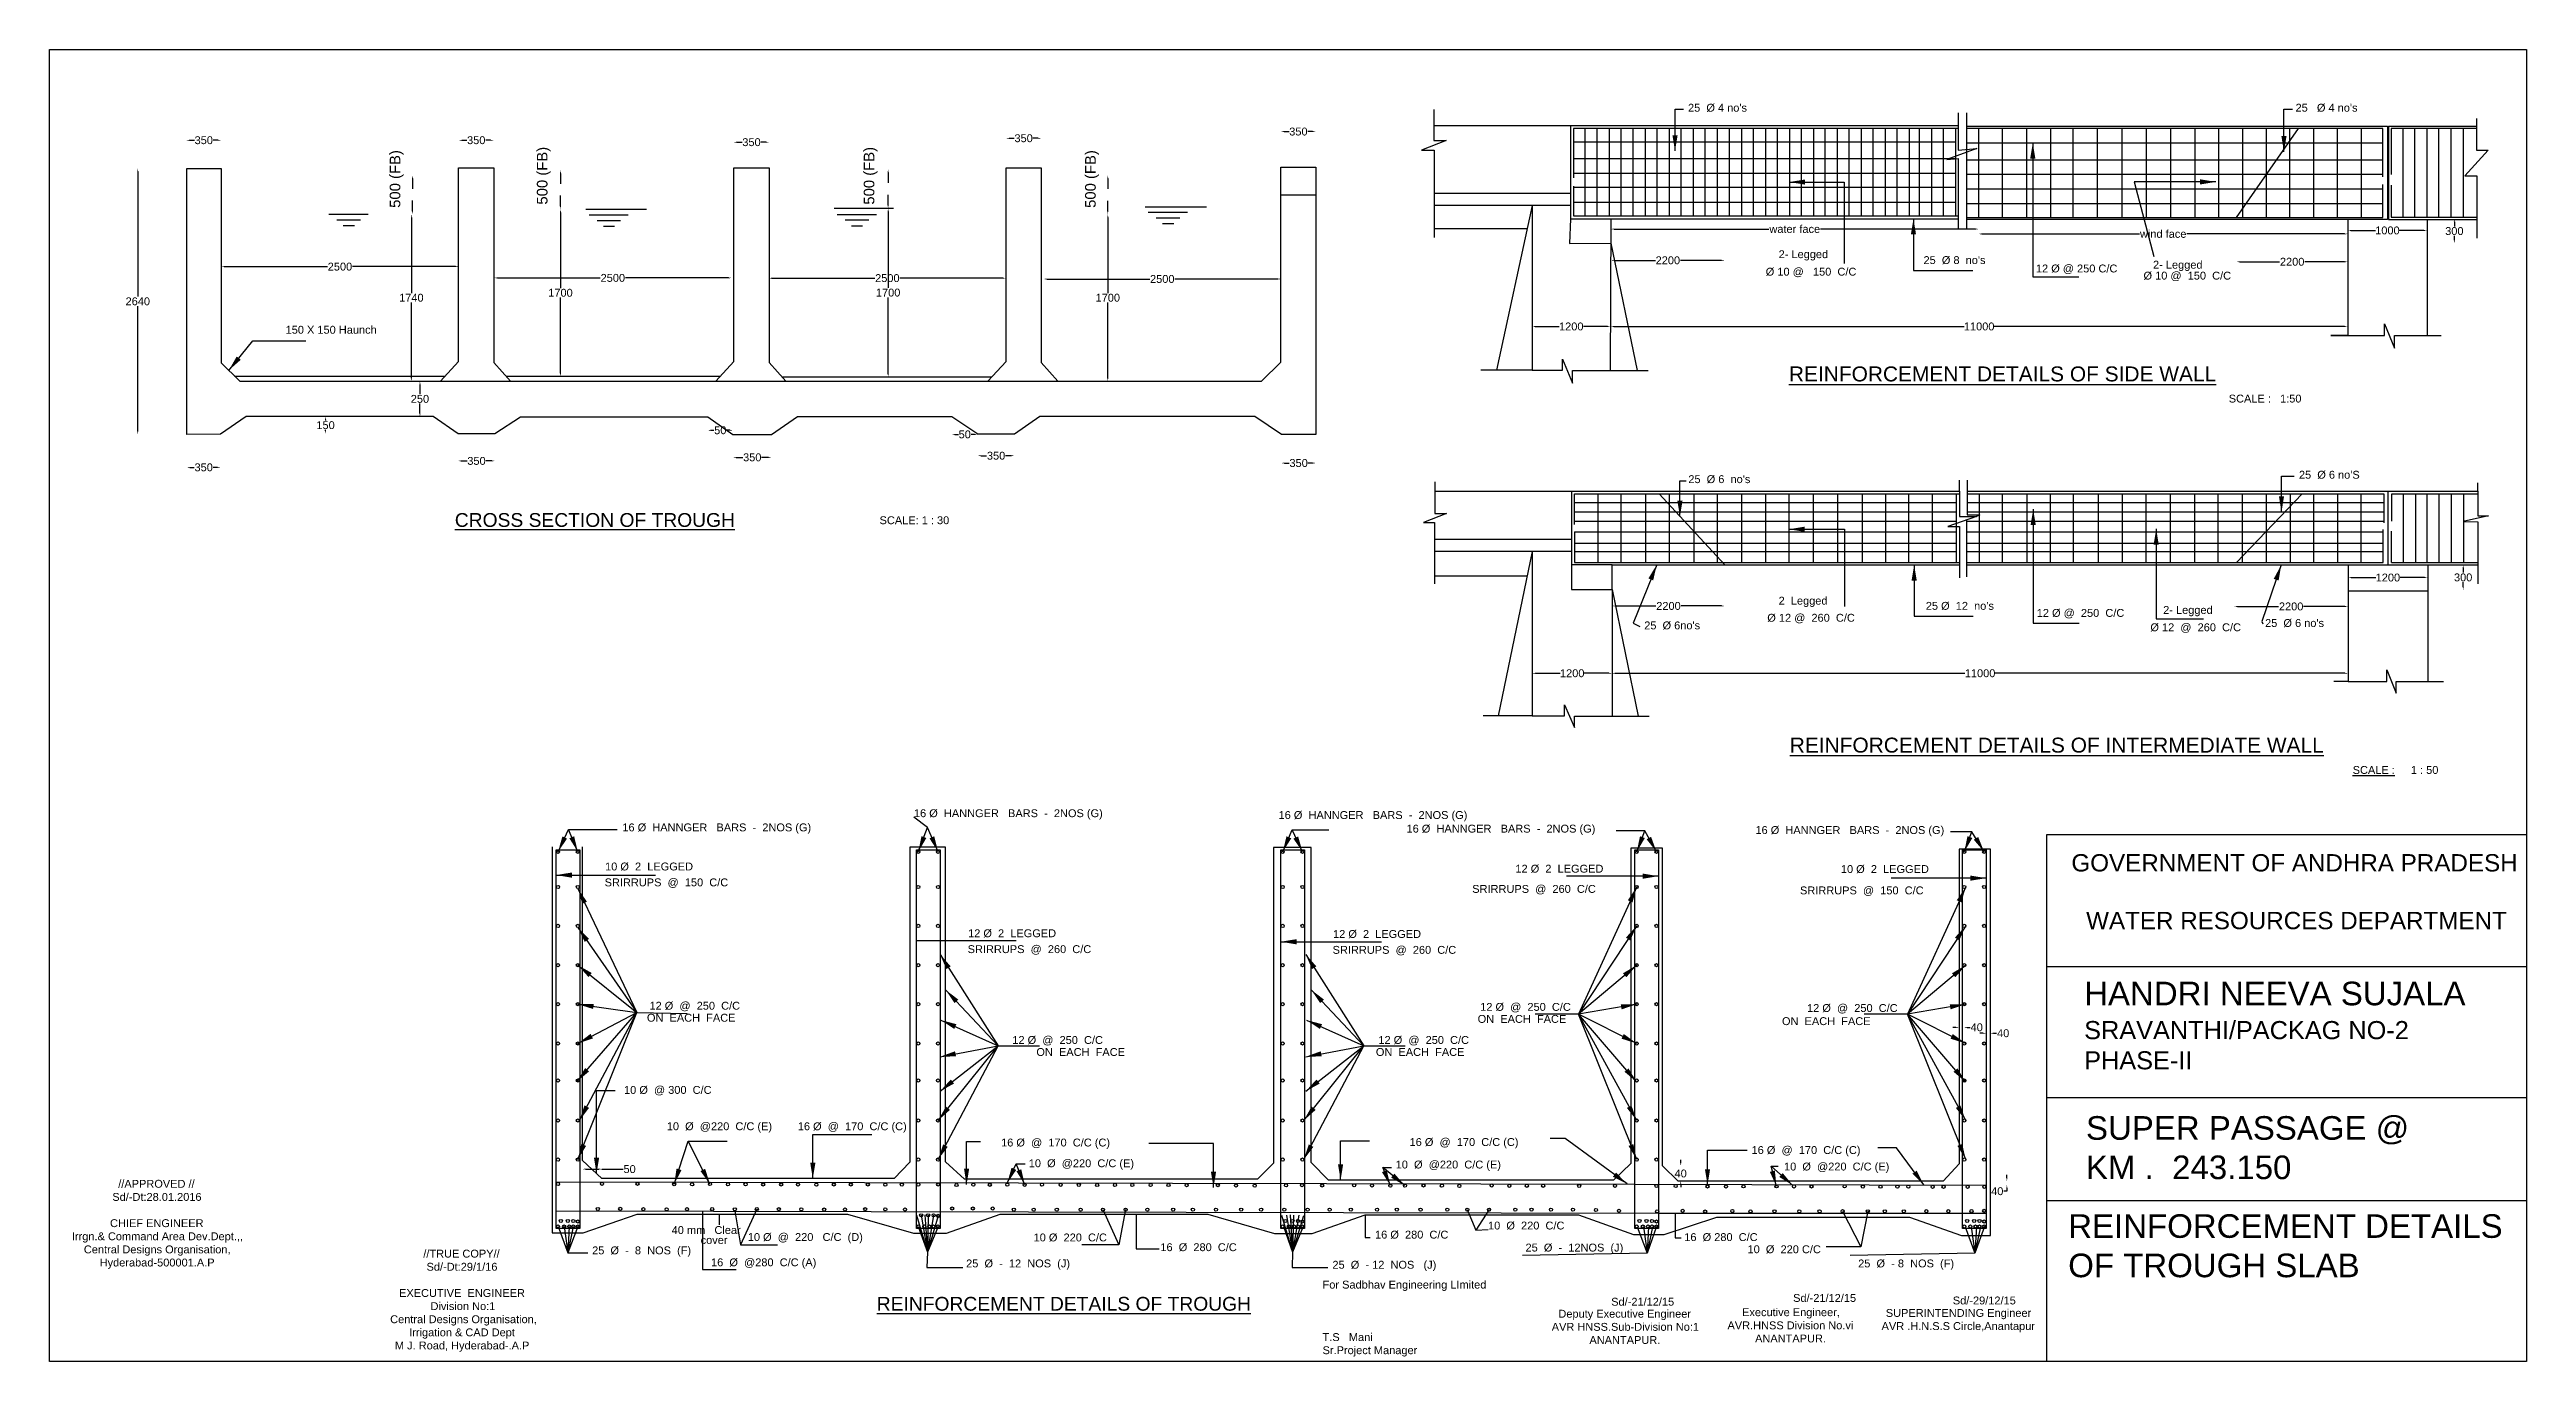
# Model space of a CAD drawing. Header units: inches. Extents: x 136 to 450, y 20 to 187.
import ezdxf

# ---------------------------------------------------------------- set-up
doc = ezdxf.new("R2010")
doc.units = ezdxf.units.IN
doc.header["$MEASUREMENT"] = 0
doc.layers.add('DIMENSIONS', color=7, linetype='Continuous')
doc.layers.add('TEXT', color=1, linetype='Continuous')
doc.styles.get("Standard").update_dxf_attribs({"font": 'arial.ttf', "height": 1})
doc.dimstyles.get("Standard").update_dxf_attribs({"dimtxt": 1, "dimasz": 0.4, "dimexe": 0.18, "dimexo": 0.0625, "dimgap": 0.09, "dimtad": 0, "dimtih": 1, "dimtoh": 1, "dimdec": 4, "dimzin": 0, "dimdsep": 46, "dimtxsty": 'Standard', "dimcen": 0.09, "dimse1": 1, "dimse2": 1, "dimadec": 0, "dimazin": 0, "dimtfac": 1, "dimtdec": 4, "dimtofl": 0, "dimtmove": 0, "dimatfit": 3, "dimfxl": 1, "dimtolj": 1, "dimtzin": 0, "dimarcsym": 0})

msp = doc.modelspace()

# ---------------------------------------------------------------- texts
at = {"layer": 'DIMENSIONS', "color": 0, "char_height": 1.35, "attachment_point": 5, "rotation": 90}
for insert in [(179.93518, 170.6379), (198.62839, 171.05285), (240.14571, 171.04349), (268.26322, 170.63143)]:
    msp.add_mtext('\\A1;500 (FB)', dxfattribs=dict(at, insert=insert))
at = {"layer": 'TEXT', "color": 0}
for s, height, p in [("25  Ø 4 no's", 1, (343.97216, 179.19034)), ("25   Ø 4 no's", 1, (421.137, 179.19411)), ('2- Legged', 1, (355.47879, 160.58249)), ("25  Ø 8  no's", 1, (373.88232, 159.83192)), ('Ø 10 @   150  C/C', 1, (353.84567, 158.36152)), ('12 Ø @ 250 C/C', 1, (388.16305, 158.76864)), ('Ø 10 @  150  C/C', 1, (401.82871, 157.85943)), ('2- Legged', 1, (403.03555, 159.24953)), ('150 X 150 Haunch', 1, (165.83493, 150.98381)), ('%%UREINFORCEMENT DETAILS OF SIDE WALL', 1.9, (356.78972, 144.92307)), ('SCALE :   1:50', 1, (412.65379, 142.23962)), ("25  Ø 6  no's", 1, (344.00941, 132.004)), ("25  Ø 6 no'S", 1, (421.57127, 132.56421)), ('%%UCROSS SECTION OF TROUGH', 1.75, (187.32742, 126.44278)), ('SCALE: 1 : 30', 1, (241.28056, 126.7858)), ('2  Legged', 1, (355.47742, 116.56595)), ("25 Ø  12  no's", 1, (374.17437, 115.9087)), ('2- Legged', 1, (404.32333, 115.38714)), ("25  Ø 6no's", 1, (338.40696, 113.42267)), ('Ø 12 @  260  C/C', 1, (354.03878, 114.39364)), ('12 Ø @  250  C/C', 1, (388.26591, 115.01315)), ('Ø 12  @  260  C/C', 1, (402.70094, 113.18478)), ("25  Ø 6 no's", 1, (417.27092, 113.72927)), ('%%UREINFORCEMENT DETAILS OF INTERMEDIATE WALL', 1.9, (356.89373, 97.76604)), ('%%USCALE :', 1, (428.39454, 95.05732)), ('1 : 50', 1, (435.78913, 95.05732)), ('16 Ø  HANNGER   BARS  -  2NOS (G)', 1, (208.61103, 87.7628)), ('16 Ø  HANNGER   BARS  -  2NOS (G)', 1, (245.64753, 89.56309)), ('16 Ø  HANNGER   BARS  -  2NOS (G)', 1, (291.96173, 89.33455)), ('16 Ø  HANNGER   BARS  -  2NOS (G)', 1, (308.21652, 87.60504)), ('16 Ø  HANNGER   BARS  -  2NOS (G)', 1, (352.53575, 87.42324)), ('SRIRRUPS  @  150  C/C', 1, (206.3564, 80.77939)), ('10 Ø  2  LEGGED', 1, (206.41407, 82.79583)), ('12 Ø  2  LEGGED', 1, (322.04505, 82.51701)), ('10 Ø  2  LEGGED', 1, (363.38862, 82.47105)), ('SRIRRUPS  @  260  C/C', 1, (316.56073, 79.94773)), ('SRIRRUPS  @  150  C/C', 1, (358.19765, 79.75826)), ('SRIRRUPS  @  260  C/C', 1, (252.46845, 72.29488)), ('12 Ø  2  LEGGED', 1, (252.52612, 74.31131)), ('SRIRRUPS  @  260  C/C', 1, (298.82572, 72.20419)), ('12 Ø  2  LEGGED', 1, (298.8834, 74.22063)), ('12 Ø  @  250  C/C', 1, (212.05084, 65.1057)), ('ON  EACH  FACE', 1, (211.72927, 63.57995)), ('ON  EACH  FACE', 1, (317.25321, 63.43429)), ('12 Ø  @  250  C/C', 1, (317.57477, 64.96004)), ('ON  EACH  FACE', 1, (355.90188, 63.14748)), ('12 Ø  @  250  C/C', 1, (359.08919, 64.81635)), ('12 Ø  @  250  C/C', 1, (258.14394, 60.75331)), ('ON  EACH  FACE', 1, (261.1957, 59.22757)), ('ON  EACH  FACE', 1, (304.32047, 59.23064)), ('12 Ø  @  250  C/C', 1, (304.64203, 60.75638)), ('10 Ø  @ 300  C/C', 1, (208.82238, 54.41214)), ('10  Ø  @220  C/C (E)', 1, (214.25533, 49.79388)), ('16 Ø  @  170  C/C (C)', 1, (230.89396, 49.78947)), ('16 Ø  @  170  C/C (C)', 1, (256.71869, 47.72729)), ('16 Ø  @  170  C/C (C)', 1, (308.60337, 47.7909)), ('16 Ø  @  170  C/C (C)', 1, (352.04255, 46.77165)), ('10  Ø  @220  C/C (E)', 1, (260.23137, 45.09416)), ('10  Ø  @220  C/C (E)', 1, (306.8387, 44.93253)), ('10  Ø  @220  C/C (E)', 1, (356.16695, 44.67835)), ('10  Ø  220  C/C', 1, (318.56952, 37.1816)), ('25  Ø  -  8  NOS  (F)', 1, (204.77034, 34.02478)), ('40 mm   Clear', 1, (214.87388, 36.61048)), ('cover', 1, (218.55148, 35.34094)), ('10 Ø  @  220   C/C  (D)', 1, (224.54571, 35.72226)), ('10 Ø  220  C/C', 1, (260.8459, 35.66851)), ('16  Ø  280  C/C', 1, (276.95101, 34.42967)), ('16 Ø  280  C/C', 1, (304.21701, 36.02737)), ('25  Ø  -  12NOS  (J)', 1, (323.33094, 34.38256)), ('16  Ø 280  C/C', 1, (343.49608, 35.71264)), ('10  Ø  220 C/C', 1, (351.53094, 34.16674)), ('16  Ø  @280  C/C (A)', 1, (219.87644, 32.50851)), ('25  Ø  -  12  NOS  (J)', 1, (252.27881, 32.36884)), ('25  Ø  - 12  NOS   (J)', 1, (298.80441, 32.20018)), ('25  Ø  - 8  NOS  (F)', 1, (365.58232, 32.36456)), ('%%UREINFORCEMENT DETAILS OF TROUGH', 1.75, (240.92481, 26.86639)), ('Sd/-21/12/15', 1, (334.21091, 27.50209)), ('Sd/-21/12/15', 1, (357.32056, 27.98387)), ('Sd/-29/12/15', 1, (377.60799, 27.66152))]:
    msp.add_text(s, height=height, dxfattribs=at).set_placement(p)
at = {"layer": 'TEXT', "color": 0, "attachment_point": 1}
for s, insert, char_height, width in [('\\pi0.21158;GOVERNMENT OF ANDHRA PRADESH\\P\\pi28.352;\\P\\pi1.2328; WATER RESOURCES DEPARTMENT', (392.45476, 84.8648), 2.2, 56.7047436), ('HANDRI NEEVA SUJALA \\H2.3000;SRAVANTHI/PACKAG NO-2 PHASE-II', (394.29029, 68.66199), 3, 55.6202522), ('SUPER PASSAGE @ KM .  243.150', (394.52118, 51.57977), 3, 41.0545703), ('\\pi6.8981;//APPROVED //\\P\\pi6.144;Sd/-Dt:28.01.2016\\P\\pi11.75;\\P\\pi5.8558;CHIEF ENGINEER  \\P\\pi1.0076;Irrgn.& Command Area Dev.Dept.,, \\P\\pi2.5291;Central Designs Organisation, \\P\\pi4.5359;Hyderabad-500001.A.P', (137.67887, 43.48507), 1, 23.5001486), ('REINFORCEMENT DETAILS OF TROUGH SLAB', (392.26171, 39.11746), 3, 55.1869031), ('\\pi6.8988;//TRUE COPY//\\P\\pi7.3094;Sd/-Dt:29/1/16\\P\\pi11.75;\\P\\pi3.8186;EXECUTIVE  ENGINEER  \\P\\pi7.8173;Division No:1\\P\\pi2.3002; Central Designs Organisation,\\P\\pi5.1044;Irrigation & CAD Dept\\P\\pi3.2913;M J. Road, Hyderabad-.A.P', (176.42633, 34.61331), 1, 23.5001486), ('For Sadbhav Engineering LImited \\P\\P\\P\\PT.S   Mani \\PSr.Project Manager ', (297.55129, 30.67748), 1, 21.6192942), ('\\pi0.91722;Deputy Executive Engineer \\P\\pi0.07138;AVR HNSS.Sub-Division No:1 \\P\\pi4.8572;ANANTAPUR.', (326.58741, 26.9776), 1, 18.5970567), ('\\pi2.9398;Executive Engineer, \\P\\pi1.0865;AVR.HNSS Division No.vi \\P\\pi4.5937;ANANTAPUR.', (347.89525, 27.16943), 1, 18.0699831), ('\\pi1.5671;SUPERINTENDING Engineer \\P\\pi1.0302;AVR .H.N.S.S Circle,Anantapur', (367.52477, 27.07975), 1, 21.567263)]:
    msp.add_mtext(s, dxfattribs=dict(at, insert=insert, char_height=char_height, width=width))

# ---------------------------------------------------------------- blocks, each defined once
blk = doc.blocks.new('*D1')
at = {"layer": 'Defpoints', "color": 0, "transparency": 16777216}
for p in [(147.06, 171.97), (153.28, 171.97), (153.28, 138.2)]:
    blk.add_point(p, dxfattribs=at)
at = {"layer": 'DIMENSIONS', "color": 0, "lineweight": -2, "transparency": 16777216}
for p, q in [((147.06, 171.57), (147.06, 155.69)), ((147.06, 138.6), (147.06, 154.49))]:
    blk.add_line(p, q, dxfattribs=at)
at = {"layer": 'DIMENSIONS', "color": 0, "transparency": 16777216}
for points in [[(146.99, 171.57), (147.12, 171.57), (147.06, 171.97)], [(146.99, 138.6), (147.12, 138.6), (147.06, 138.2)]]:
    blk.add_solid(points, dxfattribs=at)
at = {"layer": 'DIMENSIONS', "color": 0, "transparency": 16777216, "insert": (147.06, 155.09), "char_height": 1, "attachment_point": 5}
blk.add_mtext('\\A1;2640', dxfattribs=at)
blk = doc.blocks.new('*D2')
at = {"layer": 'Defpoints', "color": 0, "transparency": 16777216}
for p in [(157.66, 175.56), (153.22, 171.97), (157.66, 171.97)]:
    blk.add_point(p, dxfattribs=at)
at = {"layer": 'DIMENSIONS', "color": 0, "lineweight": -2, "transparency": 16777216}
for p, q in [((153.62, 175.56), (154.25, 175.56)), ((157.26, 175.56), (156.63, 175.56))]:
    blk.add_line(p, q, dxfattribs=at)
at = {"layer": 'DIMENSIONS', "color": 0, "transparency": 16777216}
for points in [[(153.62, 175.62), (153.62, 175.49), (153.22, 175.56)], [(157.26, 175.62), (157.26, 175.49), (157.66, 175.56)]]:
    blk.add_solid(points, dxfattribs=at)
at = {"layer": 'DIMENSIONS', "color": 0, "transparency": 16777216, "insert": (155.44, 175.56), "char_height": 1, "attachment_point": 5}
blk.add_mtext('\\A1;350', dxfattribs=at)
blk = doc.blocks.new('*D3')
at = {"layer": 'Defpoints', "color": 0, "transparency": 16777216}
for p in [(153.28, 138.2), (157.58, 138.22), (157.58, 134)]:
    blk.add_point(p, dxfattribs=at)
at = {"layer": 'DIMENSIONS', "color": 0, "lineweight": -2, "transparency": 16777216}
for p, q in [((153.68, 134), (154.24, 134)), ((157.18, 134), (156.62, 134))]:
    blk.add_line(p, q, dxfattribs=at)
at = {"layer": 'DIMENSIONS', "color": 0, "transparency": 16777216}
for points in [[(153.68, 134.07), (153.68, 133.94), (153.28, 134)], [(157.18, 134.07), (157.18, 133.94), (157.58, 134)]]:
    blk.add_solid(points, dxfattribs=at)
at = {"layer": 'DIMENSIONS', "color": 0, "transparency": 16777216, "insert": (155.43, 134), "char_height": 1, "attachment_point": 5}
blk.add_mtext('\\A1;350', dxfattribs=at)
blk = doc.blocks.new('*D4')
at = {"layer": 'Defpoints', "color": 0, "transparency": 16777216}
for p in [(157.66, 159.62), (157.66, 159.5), (187.82, 159.77)]:
    blk.add_point(p, dxfattribs=at)
at = {"layer": 'DIMENSIONS', "color": 0, "lineweight": -2, "transparency": 16777216}
for p, q in [((158.06, 159.5), (171.15, 159.5)), ((187.42, 159.5), (174.33, 159.5))]:
    blk.add_line(p, q, dxfattribs=at)
at = {"layer": 'DIMENSIONS', "color": 0, "transparency": 16777216}
for points in [[(158.06, 159.57), (158.06, 159.43), (157.66, 159.5)], [(187.42, 159.57), (187.42, 159.43), (187.82, 159.5)]]:
    blk.add_solid(points, dxfattribs=at)
at = {"layer": 'DIMENSIONS', "color": 0, "transparency": 16777216, "insert": (172.74, 159.5), "char_height": 1, "attachment_point": 5}
blk.add_mtext('\\A1;2500', dxfattribs=at)
blk = doc.blocks.new('*D5')
at = {"layer": 'Defpoints', "color": 0, "transparency": 16777216}
for p in [(176.32, 166.16), (181.81, 166.16), (181.81, 144.94)]:
    blk.add_point(p, dxfattribs=at)
at = {"layer": 'DIMENSIONS', "color": 0, "lineweight": -2, "transparency": 16777216}
for p, q in [((181.81, 165.76), (181.81, 156.15)), ((181.81, 145.34), (181.81, 154.95))]:
    blk.add_line(p, q, dxfattribs=at)
at = {"layer": 'DIMENSIONS', "color": 0, "transparency": 16777216}
for points in [[(181.74, 165.76), (181.87, 165.76), (181.81, 166.16)], [(181.74, 145.34), (181.87, 145.34), (181.81, 144.94)]]:
    blk.add_solid(points, dxfattribs=at)
at = {"layer": 'DIMENSIONS', "color": 0, "transparency": 16777216, "insert": (181.81, 155.55), "char_height": 1, "attachment_point": 5}
blk.add_mtext('\\A1;1740', dxfattribs=at)
blk = doc.blocks.new('*D6')
at = {"layer": 'Defpoints', "color": 0, "transparency": 16777216}
for p in [(182.9, 144.94), (182.9, 140.46), (182.9, 140.46)]:
    blk.add_point(p, dxfattribs=at)
at = {"layer": 'DIMENSIONS', "color": 0, "lineweight": -2, "transparency": 16777216}
for p, q in [((182.9, 144.54), (182.9, 143.3)), ((182.9, 140.86), (182.9, 142.1))]:
    blk.add_line(p, q, dxfattribs=at)
at = {"layer": 'DIMENSIONS', "color": 0, "transparency": 16777216}
for points in [[(182.84, 144.54), (182.97, 144.54), (182.9, 144.94)], [(182.84, 140.86), (182.97, 140.86), (182.9, 140.46)]]:
    blk.add_solid(points, dxfattribs=at)
at = {"layer": 'DIMENSIONS', "color": 0, "transparency": 16777216, "insert": (182.9, 142.7), "char_height": 1, "attachment_point": 5}
blk.add_mtext('\\A1;250', dxfattribs=at)
blk = doc.blocks.new('*D7')
at = {"layer": 'Defpoints', "color": 0, "transparency": 16777216}
for p in [(184.57, 140.46), (170.91, 138.26), (187.75, 138.26)]:
    blk.add_point(p, dxfattribs=at)
at = {"layer": 'DIMENSIONS', "color": 0, "lineweight": -2, "transparency": 16777216}
for p, q in [((170.91, 140.06), (170.91, 139.96)), ((170.91, 138.66), (170.91, 138.75))]:
    blk.add_line(p, q, dxfattribs=at)
at = {"layer": 'DIMENSIONS', "color": 0, "transparency": 16777216}
for points in [[(170.85, 140.06), (170.98, 140.06), (170.91, 140.46)], [(170.85, 138.66), (170.98, 138.66), (170.91, 138.26)]]:
    blk.add_solid(points, dxfattribs=at)
at = {"layer": 'DIMENSIONS', "color": 0, "transparency": 16777216, "insert": (170.91, 139.36), "char_height": 1, "attachment_point": 5}
blk.add_mtext('\\A1;150', dxfattribs=at)
blk = doc.blocks.new('*D8')
at = {"layer": 'Defpoints', "color": 0, "transparency": 16777216}
for p in [(187.75, 138.26), (192.41, 138.26), (192.41, 134.82)]:
    blk.add_point(p, dxfattribs=at)
at = {"layer": 'DIMENSIONS', "color": 0, "lineweight": -2, "transparency": 16777216}
for p, q in [((188.15, 134.82), (188.88, 134.82)), ((192.01, 134.82), (191.27, 134.82))]:
    blk.add_line(p, q, dxfattribs=at)
at = {"layer": 'DIMENSIONS', "color": 0, "transparency": 16777216}
for points in [[(188.15, 134.89), (188.15, 134.76), (187.75, 134.82)], [(192.01, 134.89), (192.01, 134.76), (192.41, 134.82)]]:
    blk.add_solid(points, dxfattribs=at)
at = {"layer": 'DIMENSIONS', "color": 0, "transparency": 16777216, "insert": (190.08, 134.82), "char_height": 1, "attachment_point": 5}
blk.add_mtext('\\A1;350', dxfattribs=at)
blk = doc.blocks.new('*D9')
at = {"layer": 'Defpoints', "color": 0, "transparency": 16777216}
for p in [(219.45, 140.39), (222.66, 138.71), (222.66, 138.13)]:
    blk.add_point(p, dxfattribs=at)
at = {"layer": 'DIMENSIONS', "color": 0, "lineweight": -2, "transparency": 16777216}
for p, q in [((219.85, 138.71), (220.25, 138.71)), ((222.26, 138.71), (221.86, 138.71))]:
    blk.add_line(p, q, dxfattribs=at)
at = {"layer": 'DIMENSIONS', "color": 0, "transparency": 16777216}
for points in [[(219.85, 138.78), (219.85, 138.65), (219.45, 138.71)], [(222.26, 138.78), (222.26, 138.65), (222.66, 138.71)]]:
    blk.add_solid(points, dxfattribs=at)
at = {"layer": 'DIMENSIONS', "color": 0, "transparency": 16777216, "insert": (221.05, 138.71), "char_height": 1, "attachment_point": 5}
blk.add_mtext('\\A1;50', dxfattribs=at)
blk = doc.blocks.new('*D10')
at = {"layer": 'Defpoints', "color": 0, "transparency": 16777216}
for p in [(222.66, 138.13), (227.56, 138.13), (227.56, 135.27)]:
    blk.add_point(p, dxfattribs=at)
at = {"layer": 'DIMENSIONS', "color": 0, "lineweight": -2, "transparency": 16777216}
for p, q in [((223.06, 135.27), (223.91, 135.27)), ((227.16, 135.27), (226.3, 135.27))]:
    blk.add_line(p, q, dxfattribs=at)
at = {"layer": 'DIMENSIONS', "color": 0, "transparency": 16777216}
for points in [[(223.06, 135.34), (223.06, 135.21), (222.66, 135.27)], [(227.16, 135.34), (227.16, 135.21), (227.56, 135.27)]]:
    blk.add_solid(points, dxfattribs=at)
at = {"layer": 'DIMENSIONS', "color": 0, "transparency": 16777216, "insert": (225.11, 135.27), "char_height": 1, "attachment_point": 5}
blk.add_mtext('\\A1;350', dxfattribs=at)
blk = doc.blocks.new('*D11')
at = {"layer": 'Defpoints', "color": 0, "transparency": 16777216}
for p in [(250.45, 140.43), (253.75, 138.21), (253.75, 138.19)]:
    blk.add_point(p, dxfattribs=at)
at = {"layer": 'DIMENSIONS', "color": 0, "lineweight": -2, "transparency": 16777216}
for p, q in [((250.85, 138.19), (251.29, 138.19)), ((253.35, 138.19), (252.9, 138.19))]:
    blk.add_line(p, q, dxfattribs=at)
at = {"layer": 'DIMENSIONS', "color": 0, "transparency": 16777216}
for points in [[(250.85, 138.25), (250.85, 138.12), (250.45, 138.19)], [(253.35, 138.25), (253.35, 138.12), (253.75, 138.19)]]:
    blk.add_solid(points, dxfattribs=at)
at = {"layer": 'DIMENSIONS', "color": 0, "transparency": 16777216, "insert": (252.1, 138.19), "char_height": 1, "attachment_point": 5}
blk.add_mtext('\\A1;50', dxfattribs=at)
blk = doc.blocks.new('*D12')
at = {"layer": 'Defpoints', "color": 0, "transparency": 16777216}
for p in [(253.75, 138.14), (258.41, 138.21), (258.41, 135.48)]:
    blk.add_point(p, dxfattribs=at)
at = {"layer": 'DIMENSIONS', "color": 0, "lineweight": -2, "transparency": 16777216}
for p, q in [((254.15, 135.48), (254.88, 135.48)), ((258.01, 135.48), (257.27, 135.48))]:
    blk.add_line(p, q, dxfattribs=at)
at = {"layer": 'DIMENSIONS', "color": 0, "transparency": 16777216}
for points in [[(254.15, 135.55), (254.15, 135.42), (253.75, 135.48)], [(258.01, 135.55), (258.01, 135.42), (258.41, 135.48)]]:
    blk.add_solid(points, dxfattribs=at)
at = {"layer": 'DIMENSIONS', "color": 0, "transparency": 16777216, "insert": (256.08, 135.48), "char_height": 1, "attachment_point": 5}
blk.add_mtext('\\A1;350', dxfattribs=at)
blk = doc.blocks.new('*D13')
at = {"layer": 'Defpoints', "color": 0, "transparency": 16777216}
for p in [(292.32, 138.18), (296.69, 138.18), (296.69, 134.55)]:
    blk.add_point(p, dxfattribs=at)
at = {"layer": 'DIMENSIONS', "color": 0, "lineweight": -2, "transparency": 16777216}
for p, q in [((292.72, 134.55), (293.31, 134.55)), ((296.29, 134.55), (295.7, 134.55))]:
    blk.add_line(p, q, dxfattribs=at)
at = {"layer": 'DIMENSIONS', "color": 0, "transparency": 16777216}
for points in [[(292.72, 134.62), (292.72, 134.48), (292.32, 134.55)], [(296.29, 134.62), (296.29, 134.48), (296.69, 134.55)]]:
    blk.add_solid(points, dxfattribs=at)
at = {"layer": 'DIMENSIONS', "color": 0, "transparency": 16777216, "insert": (294.51, 134.55), "char_height": 1, "attachment_point": 5}
blk.add_mtext('\\A1;350', dxfattribs=at)
blk = doc.blocks.new('*D14')
at = {"layer": 'Defpoints', "color": 0, "transparency": 16777216}
for p in [(192.28, 175.56), (187.83, 171.97), (192.28, 171.97)]:
    blk.add_point(p, dxfattribs=at)
at = {"layer": 'DIMENSIONS', "color": 0, "lineweight": -2, "transparency": 16777216}
for p, q in [((188.23, 175.56), (188.86, 175.56)), ((191.88, 175.56), (191.25, 175.56))]:
    blk.add_line(p, q, dxfattribs=at)
at = {"layer": 'DIMENSIONS', "color": 0, "transparency": 16777216}
for points in [[(188.23, 175.62), (188.23, 175.49), (187.83, 175.56)], [(191.88, 175.62), (191.88, 175.49), (192.28, 175.56)]]:
    blk.add_solid(points, dxfattribs=at)
at = {"layer": 'DIMENSIONS', "color": 0, "transparency": 16777216, "insert": (190.05, 175.56), "char_height": 1, "attachment_point": 5}
blk.add_mtext('\\A1;350', dxfattribs=at)
blk = doc.blocks.new('*D15')
at = {"layer": 'Defpoints', "color": 0, "transparency": 16777216}
for p in [(192.33, 159.62), (192.33, 158.07), (222.48, 159.77)]:
    blk.add_point(p, dxfattribs=at)
at = {"layer": 'DIMENSIONS', "color": 0, "lineweight": -2, "transparency": 16777216}
for p, q in [((192.73, 158.07), (205.81, 158.07)), ((222.08, 158.07), (208.99, 158.07))]:
    blk.add_line(p, q, dxfattribs=at)
at = {"layer": 'DIMENSIONS', "color": 0, "transparency": 16777216}
for points in [[(192.73, 158.14), (192.73, 158), (192.33, 158.07)], [(222.08, 158.14), (222.08, 158), (222.48, 158.07)]]:
    blk.add_solid(points, dxfattribs=at)
at = {"layer": 'DIMENSIONS', "color": 0, "transparency": 16777216, "insert": (207.4, 158.07), "char_height": 1, "attachment_point": 5}
blk.add_mtext('\\A1;2500', dxfattribs=at)
blk = doc.blocks.new('*D16')
at = {"layer": 'Defpoints', "color": 0, "transparency": 16777216}
for p in [(200.75, 166.79), (203.96, 166.79), (201.01, 145.57)]:
    blk.add_point(p, dxfattribs=at)
at = {"layer": 'DIMENSIONS', "color": 0, "lineweight": -2, "transparency": 16777216}
for p, q in [((200.75, 166.39), (200.75, 156.78)), ((200.75, 145.97), (200.75, 155.58))]:
    blk.add_line(p, q, dxfattribs=at)
at = {"layer": 'DIMENSIONS', "color": 0, "transparency": 16777216}
for points in [[(200.68, 166.39), (200.82, 166.39), (200.75, 166.79)], [(200.68, 145.97), (200.82, 145.97), (200.75, 145.57)]]:
    blk.add_solid(points, dxfattribs=at)
at = {"layer": 'DIMENSIONS', "color": 0, "transparency": 16777216, "insert": (200.75, 156.18), "char_height": 1, "attachment_point": 5}
blk.add_mtext('\\A1;1700', dxfattribs=at)
blk = doc.blocks.new('*D17')
at = {"layer": 'Defpoints', "color": 0, "transparency": 16777216}
for p in [(227.2, 159.59), (227.2, 158.04), (257.35, 159.74)]:
    blk.add_point(p, dxfattribs=at)
at = {"layer": 'DIMENSIONS', "color": 0, "lineweight": -2, "transparency": 16777216}
for p, q in [((227.6, 158.04), (240.68, 158.04)), ((256.95, 158.04), (243.86, 158.04))]:
    blk.add_line(p, q, dxfattribs=at)
at = {"layer": 'DIMENSIONS', "color": 0, "transparency": 16777216}
for points in [[(227.6, 158.1), (227.6, 157.97), (227.2, 158.04)], [(256.95, 158.1), (256.95, 157.97), (257.35, 158.04)]]:
    blk.add_solid(points, dxfattribs=at)
at = {"layer": 'DIMENSIONS', "color": 0, "transparency": 16777216, "insert": (242.27, 158.04), "char_height": 1, "attachment_point": 5}
blk.add_mtext('\\A1;2500', dxfattribs=at)
blk = doc.blocks.new('*D18')
at = {"layer": 'Defpoints', "color": 0, "transparency": 16777216}
for p in [(262.12, 159.48), (262.12, 157.93), (292.27, 159.63)]:
    blk.add_point(p, dxfattribs=at)
at = {"layer": 'DIMENSIONS', "color": 0, "lineweight": -2, "transparency": 16777216}
for p, q in [((262.52, 157.93), (275.6, 157.93)), ((291.87, 157.93), (278.78, 157.93))]:
    blk.add_line(p, q, dxfattribs=at)
at = {"layer": 'DIMENSIONS', "color": 0, "transparency": 16777216}
for points in [[(262.52, 158), (262.52, 157.87), (262.12, 157.93)], [(291.87, 158), (291.87, 157.87), (292.27, 157.93)]]:
    blk.add_solid(points, dxfattribs=at)
at = {"layer": 'DIMENSIONS', "color": 0, "transparency": 16777216, "insert": (277.19, 157.93), "char_height": 1, "attachment_point": 5}
blk.add_mtext('\\A1;2500', dxfattribs=at)
blk = doc.blocks.new('*D19')
at = {"layer": 'Defpoints', "color": 0, "transparency": 16777216}
for p in [(270.27, 166.16), (273.48, 166.16), (270.54, 144.94)]:
    blk.add_point(p, dxfattribs=at)
at = {"layer": 'DIMENSIONS', "color": 0, "lineweight": -2, "transparency": 16777216}
for p, q in [((270.27, 165.76), (270.27, 156.15)), ((270.27, 145.34), (270.27, 154.95))]:
    blk.add_line(p, q, dxfattribs=at)
at = {"layer": 'DIMENSIONS', "color": 0, "transparency": 16777216}
for points in [[(270.21, 165.76), (270.34, 165.76), (270.27, 166.16)], [(270.21, 145.34), (270.34, 145.34), (270.27, 144.94)]]:
    blk.add_solid(points, dxfattribs=at)
at = {"layer": 'DIMENSIONS', "color": 0, "transparency": 16777216, "insert": (270.27, 155.55), "char_height": 1, "attachment_point": 5}
blk.add_mtext('\\A1;1700', dxfattribs=at)
blk = doc.blocks.new('*D20')
at = {"layer": 'Defpoints', "color": 0, "transparency": 16777216}
for p in [(242.42, 166.92), (242.37, 145.48), (242.42, 145.48)]:
    blk.add_point(p, dxfattribs=at)
at = {"layer": 'DIMENSIONS', "color": 0, "lineweight": -2, "transparency": 16777216}
for p, q in [((242.37, 166.52), (242.37, 156.8)), ((242.37, 145.88), (242.37, 155.6))]:
    blk.add_line(p, q, dxfattribs=at)
at = {"layer": 'DIMENSIONS', "color": 0, "transparency": 16777216}
for points in [[(242.31, 166.52), (242.44, 166.52), (242.37, 166.92)], [(242.31, 145.88), (242.44, 145.88), (242.37, 145.48)]]:
    blk.add_solid(points, dxfattribs=at)
at = {"layer": 'DIMENSIONS', "color": 0, "transparency": 16777216, "insert": (242.37, 156.2), "char_height": 1, "attachment_point": 5}
blk.add_mtext('\\A1;1700', dxfattribs=at)
blk = doc.blocks.new('*D21')
at = {"layer": 'Defpoints', "color": 0, "transparency": 16777216}
for p in [(227.25, 175.31), (222.77, 172.08), (227.25, 172.08)]:
    blk.add_point(p, dxfattribs=at)
at = {"layer": 'DIMENSIONS', "color": 0, "lineweight": -2, "transparency": 16777216}
for p, q in [((223.17, 175.31), (223.82, 175.31)), ((226.85, 175.31), (226.2, 175.31))]:
    blk.add_line(p, q, dxfattribs=at)
at = {"layer": 'DIMENSIONS', "color": 0, "transparency": 16777216}
for points in [[(223.17, 175.38), (223.17, 175.24), (222.77, 175.31)], [(226.85, 175.38), (226.85, 175.24), (227.25, 175.31)]]:
    blk.add_solid(points, dxfattribs=at)
at = {"layer": 'DIMENSIONS', "color": 0, "transparency": 16777216, "insert": (225.01, 175.31), "char_height": 1, "attachment_point": 5}
blk.add_mtext('\\A1;350', dxfattribs=at)
blk = doc.blocks.new('*D22')
at = {"layer": 'Defpoints', "color": 0, "transparency": 16777216}
for p in [(261.82, 175.81), (257.34, 172.08), (261.82, 172.08)]:
    blk.add_point(p, dxfattribs=at)
at = {"layer": 'DIMENSIONS', "color": 0, "lineweight": -2, "transparency": 16777216}
for p, q in [((257.74, 175.81), (258.39, 175.81)), ((261.42, 175.81), (260.77, 175.81))]:
    blk.add_line(p, q, dxfattribs=at)
at = {"layer": 'DIMENSIONS', "color": 0, "transparency": 16777216}
for points in [[(257.74, 175.87), (257.74, 175.74), (257.34, 175.81)], [(261.42, 175.87), (261.42, 175.74), (261.82, 175.81)]]:
    blk.add_solid(points, dxfattribs=at)
at = {"layer": 'DIMENSIONS', "color": 0, "transparency": 16777216, "insert": (259.58, 175.81), "char_height": 1, "attachment_point": 5}
blk.add_mtext('\\A1;350', dxfattribs=at)
blk = doc.blocks.new('*D23')
at = {"layer": 'Defpoints', "color": 0, "transparency": 16777216}
for p in [(296.69, 176.66), (292.27, 172.14), (296.69, 172.14)]:
    blk.add_point(p, dxfattribs=at)
at = {"layer": 'DIMENSIONS', "color": 0, "lineweight": -2, "transparency": 16777216}
for p, q in [((292.67, 176.66), (293.29, 176.66)), ((296.29, 176.66), (295.67, 176.66))]:
    blk.add_line(p, q, dxfattribs=at)
at = {"layer": 'DIMENSIONS', "color": 0, "transparency": 16777216}
for points in [[(292.67, 176.73), (292.67, 176.59), (292.27, 176.66)], [(296.29, 176.73), (296.29, 176.59), (296.69, 176.66)]]:
    blk.add_solid(points, dxfattribs=at)
at = {"layer": 'DIMENSIONS', "color": 0, "transparency": 16777216, "insert": (294.48, 176.66), "char_height": 1, "attachment_point": 5}
blk.add_mtext('\\A1;350', dxfattribs=at)
blk = doc.blocks.new('*D24')
at = {"layer": 'Defpoints', "color": 0, "transparency": 16777216}
for p in [(324.16, 151.94), (334.13, 151.9), (334.13, 151.9)]:
    blk.add_point(p, dxfattribs=at)
at = {"layer": 'DIMENSIONS', "color": 0, "lineweight": -2, "transparency": 16777216}
for p, q in [((324.56, 151.9), (327.61, 151.9)), ((333.73, 151.9), (330.68, 151.9))]:
    blk.add_line(p, q, dxfattribs=at)
at = {"layer": 'DIMENSIONS', "color": 0, "transparency": 16777216}
for points in [[(324.56, 151.96), (324.56, 151.83), (324.16, 151.9)], [(333.73, 151.96), (333.73, 151.83), (334.13, 151.9)]]:
    blk.add_solid(points, dxfattribs=at)
at = {"layer": 'DIMENSIONS', "color": 0, "transparency": 16777216, "insert": (329.14, 151.9), "char_height": 1, "attachment_point": 5}
blk.add_mtext('\\A1;1200', dxfattribs=at)
blk = doc.blocks.new('*D25')
at = {"layer": 'Defpoints', "color": 0, "transparency": 16777216}
for p in [(334.13, 151.9), (427.77, 151.9), (427.77, 151.9)]:
    blk.add_point(p, dxfattribs=at)
at = {"layer": 'DIMENSIONS', "color": 0, "lineweight": -2, "transparency": 16777216}
for p, q in [((334.53, 151.9), (379.03, 151.9)), ((427.37, 151.9), (382.87, 151.9))]:
    blk.add_line(p, q, dxfattribs=at)
at = {"layer": 'DIMENSIONS', "color": 0, "transparency": 16777216}
for points in [[(334.53, 151.96), (334.53, 151.83), (334.13, 151.9)], [(427.37, 151.96), (427.37, 151.83), (427.77, 151.9)]]:
    blk.add_solid(points, dxfattribs=at)
at = {"layer": 'DIMENSIONS', "color": 0, "transparency": 16777216, "insert": (380.95, 151.9), "char_height": 1, "attachment_point": 5}
blk.add_mtext('\\A1;11000', dxfattribs=at)
blk = doc.blocks.new('*D26')
at = {"layer": 'Defpoints', "color": 0, "transparency": 16777216}
for p in [(334.18, 163.91), (380.89, 165.73), (380.89, 164.28)]:
    blk.add_point(p, dxfattribs=at)
at = {"layer": 'DIMENSIONS', "color": 0, "lineweight": -2, "transparency": 16777216}
for p, q in [((334.58, 164.28), (354.25, 164.28)), ((380.49, 164.28), (360.81, 164.28))]:
    blk.add_line(p, q, dxfattribs=at)
at = {"layer": 'DIMENSIONS', "color": 0, "transparency": 16777216}
for points in [[(334.58, 164.34), (334.58, 164.21), (334.18, 164.28)], [(380.49, 164.34), (380.49, 164.21), (380.89, 164.28)]]:
    blk.add_solid(points, dxfattribs=at)
at = {"layer": 'DIMENSIONS', "color": 0, "transparency": 16777216, "insert": (357.53, 164.28), "char_height": 1, "attachment_point": 5}
blk.add_mtext('\\A1;water face', dxfattribs=at)
blk = doc.blocks.new('*D27')
at = {"layer": 'Defpoints', "color": 0, "transparency": 16777216}
for p in [(380.89, 164.1), (427.77, 164.1), (427.77, 163.66)]:
    blk.add_point(p, dxfattribs=at)
at = {"layer": 'DIMENSIONS', "color": 0, "lineweight": -2, "transparency": 16777216}
for p, q in [((381.29, 163.66), (401.32, 163.66)), ((427.37, 163.66), (407.34, 163.66))]:
    blk.add_line(p, q, dxfattribs=at)
at = {"layer": 'DIMENSIONS', "color": 0, "transparency": 16777216}
for points in [[(381.29, 163.72), (381.29, 163.59), (380.89, 163.66)], [(427.37, 163.72), (427.37, 163.59), (427.77, 163.66)]]:
    blk.add_solid(points, dxfattribs=at)
at = {"layer": 'DIMENSIONS', "color": 0, "transparency": 16777216, "insert": (404.33, 163.66), "char_height": 1, "attachment_point": 5}
blk.add_mtext('\\A1;wind face', dxfattribs=at)
blk = doc.blocks.new('*D28')
at = {"layer": 'Defpoints', "color": 0, "transparency": 16777216}
for p in [(427.77, 164.1), (437.85, 164.1), (437.85, 164.1)]:
    blk.add_point(p, dxfattribs=at)
at = {"layer": 'DIMENSIONS', "color": 0, "lineweight": -2, "transparency": 16777216}
for p, q in [((428.17, 164.1), (431.28, 164.1)), ((437.45, 164.1), (434.34, 164.1))]:
    blk.add_line(p, q, dxfattribs=at)
at = {"layer": 'DIMENSIONS', "color": 0, "transparency": 16777216}
for points in [[(428.17, 164.16), (428.17, 164.03), (427.77, 164.1)], [(437.45, 164.16), (437.45, 164.03), (437.85, 164.1)]]:
    blk.add_solid(points, dxfattribs=at)
at = {"layer": 'DIMENSIONS', "color": 0, "transparency": 16777216, "insert": (432.81, 164.1), "char_height": 1, "attachment_point": 5}
blk.add_mtext('\\A1;1000', dxfattribs=at)
blk = doc.blocks.new('*D29')
at = {"layer": 'Defpoints', "color": 0, "transparency": 16777216}
for p in [(329.05, 165.59), (328.9, 162.46), (441.31, 162.46)]:
    blk.add_point(p, dxfattribs=at)
at = {"layer": 'DIMENSIONS', "color": 0, "lineweight": -2, "transparency": 16777216}
for p, q in [((441.31, 165.19), (441.31, 164.62)), ((441.31, 162.86), (441.31, 163.42))]:
    blk.add_line(p, q, dxfattribs=at)
at = {"layer": 'DIMENSIONS', "color": 0, "transparency": 16777216}
for points in [[(441.24, 165.19), (441.37, 165.19), (441.31, 165.59)], [(441.24, 162.86), (441.37, 162.86), (441.31, 162.46)]]:
    blk.add_solid(points, dxfattribs=at)
at = {"layer": 'DIMENSIONS', "color": 0, "transparency": 16777216, "insert": (441.31, 164.02), "char_height": 1, "attachment_point": 5}
blk.add_mtext('\\A1;300', dxfattribs=at)
blk = doc.blocks.new('*D30')
at = {"layer": 'Defpoints', "color": 0, "transparency": 16777216}
for p in [(413.65, 165.73), (427.77, 165.49), (413.65, 160.12)]:
    blk.add_point(p, dxfattribs=at)
at = {"layer": 'DIMENSIONS', "color": 0, "lineweight": -2, "transparency": 16777216}
for p, q in [((414.05, 160.12), (419.12, 160.12)), ((427.37, 160.12), (422.3, 160.12))]:
    blk.add_line(p, q, dxfattribs=at)
at = {"layer": 'DIMENSIONS', "color": 0, "transparency": 16777216}
for points in [[(414.05, 160.18), (414.05, 160.05), (413.65, 160.12)], [(427.37, 160.18), (427.37, 160.05), (427.77, 160.12)]]:
    blk.add_solid(points, dxfattribs=at)
at = {"layer": 'DIMENSIONS', "color": 0, "transparency": 16777216, "insert": (420.71, 160.12), "char_height": 1, "attachment_point": 5}
blk.add_mtext('\\A1;2200', dxfattribs=at)
blk = doc.blocks.new('*D31')
at = {"layer": 'Defpoints', "color": 0, "transparency": 16777216}
for p in [(334.18, 165.59), (348.64, 165.59), (348.64, 160.3)]:
    blk.add_point(p, dxfattribs=at)
at = {"layer": 'DIMENSIONS', "color": 0, "lineweight": -2, "transparency": 16777216}
for p, q in [((334.58, 160.3), (339.82, 160.3)), ((348.24, 160.3), (343, 160.3))]:
    blk.add_line(p, q, dxfattribs=at)
at = {"layer": 'DIMENSIONS', "color": 0, "transparency": 16777216}
for points in [[(334.58, 160.37), (334.58, 160.24), (334.18, 160.3)], [(348.24, 160.37), (348.24, 160.24), (348.64, 160.3)]]:
    blk.add_solid(points, dxfattribs=at)
at = {"layer": 'DIMENSIONS', "color": 0, "transparency": 16777216, "insert": (341.41, 160.3), "char_height": 1, "attachment_point": 5}
blk.add_mtext('\\A1;2200', dxfattribs=at)
blk = doc.blocks.new('*D32')
at = {"layer": 'Defpoints', "color": 0, "transparency": 16777216}
for p in [(348.64, 121.62), (334.33, 116.19), (348.64, 116.39)]:
    blk.add_point(p, dxfattribs=at)
at = {"layer": 'DIMENSIONS', "color": 0, "lineweight": -2, "transparency": 16777216}
for p, q in [((334.73, 116.39), (339.9, 116.39)), ((348.24, 116.39), (343.08, 116.39))]:
    blk.add_line(p, q, dxfattribs=at)
at = {"layer": 'DIMENSIONS', "color": 0, "transparency": 16777216}
for points in [[(334.73, 116.46), (334.73, 116.33), (334.33, 116.39)], [(348.24, 116.46), (348.24, 116.33), (348.64, 116.39)]]:
    blk.add_solid(points, dxfattribs=at)
at = {"layer": 'DIMENSIONS', "color": 0, "transparency": 16777216, "insert": (341.49, 116.39), "char_height": 1, "attachment_point": 5}
blk.add_mtext('\\A1;2200', dxfattribs=at)
blk = doc.blocks.new('*D33')
at = {"layer": 'Defpoints', "color": 0, "transparency": 16777216}
for p in [(324.19, 107.84), (334.33, 107.84), (334.33, 107.84)]:
    blk.add_point(p, dxfattribs=at)
at = {"layer": 'DIMENSIONS', "color": 0, "lineweight": -2, "transparency": 16777216}
for p, q in [((324.59, 107.84), (327.73, 107.84)), ((333.93, 107.84), (330.8, 107.84))]:
    blk.add_line(p, q, dxfattribs=at)
at = {"layer": 'DIMENSIONS', "color": 0, "transparency": 16777216}
for points in [[(324.59, 107.91), (324.59, 107.77), (324.19, 107.84)], [(333.93, 107.91), (333.93, 107.77), (334.33, 107.84)]]:
    blk.add_solid(points, dxfattribs=at)
at = {"layer": 'DIMENSIONS', "color": 0, "transparency": 16777216, "insert": (329.26, 107.84), "char_height": 1, "attachment_point": 5}
blk.add_mtext('\\A1;1200', dxfattribs=at)
blk = doc.blocks.new('*D34')
at = {"layer": 'Defpoints', "color": 0, "transparency": 16777216}
for p in [(334.33, 107.84), (427.82, 107.84), (427.82, 107.84)]:
    blk.add_point(p, dxfattribs=at)
at = {"layer": 'DIMENSIONS', "color": 0, "lineweight": -2, "transparency": 16777216}
for p, q in [((334.73, 107.84), (379.15, 107.84)), ((427.42, 107.84), (383, 107.84))]:
    blk.add_line(p, q, dxfattribs=at)
at = {"layer": 'DIMENSIONS', "color": 0, "transparency": 16777216}
for points in [[(334.73, 107.91), (334.73, 107.77), (334.33, 107.84)], [(427.42, 107.91), (427.42, 107.77), (427.82, 107.84)]]:
    blk.add_solid(points, dxfattribs=at)
at = {"layer": 'DIMENSIONS', "color": 0, "transparency": 16777216, "insert": (381.07, 107.84), "char_height": 1, "attachment_point": 5}
blk.add_mtext('\\A1;11000', dxfattribs=at)
blk = doc.blocks.new('*D35')
at = {"layer": 'Defpoints', "color": 0, "transparency": 16777216}
for p in [(413.35, 121.93), (413.35, 116.33), (427.82, 116.37)]:
    blk.add_point(p, dxfattribs=at)
at = {"layer": 'DIMENSIONS', "color": 0, "lineweight": -2, "transparency": 16777216}
for p, q in [((413.75, 116.33), (418.99, 116.33)), ((427.42, 116.33), (422.17, 116.33))]:
    blk.add_line(p, q, dxfattribs=at)
at = {"layer": 'DIMENSIONS', "color": 0, "transparency": 16777216}
for points in [[(413.75, 116.4), (413.75, 116.26), (413.35, 116.33)], [(427.42, 116.4), (427.42, 116.26), (427.82, 116.33)]]:
    blk.add_solid(points, dxfattribs=at)
at = {"layer": 'DIMENSIONS', "color": 0, "transparency": 16777216, "insert": (420.58, 116.33), "char_height": 1, "attachment_point": 5}
blk.add_mtext('\\A1;2200', dxfattribs=at)
blk = doc.blocks.new('*D36')
at = {"layer": 'Defpoints', "color": 0, "transparency": 16777216}
for p in [(427.82, 119.83), (437.93, 120), (437.93, 119.83)]:
    blk.add_point(p, dxfattribs=at)
at = {"layer": 'DIMENSIONS', "color": 0, "lineweight": -2, "transparency": 16777216}
for p, q in [((428.22, 120), (431.34, 120)), ((437.53, 120), (434.41, 120))]:
    blk.add_line(p, q, dxfattribs=at)
at = {"layer": 'DIMENSIONS', "color": 0, "transparency": 16777216}
for points in [[(428.22, 120.07), (428.22, 119.94), (427.82, 120)], [(437.53, 120.07), (437.53, 119.94), (437.93, 120)]]:
    blk.add_solid(points, dxfattribs=at)
at = {"layer": 'DIMENSIONS', "color": 0, "transparency": 16777216, "insert": (432.87, 120), "char_height": 1, "attachment_point": 5}
blk.add_mtext('\\A1;1200', dxfattribs=at)
blk = doc.blocks.new('*D37')
at = {"layer": 'Defpoints', "color": 0, "transparency": 16777216}
for p in [(441.03, 121.62), (441.26, 118.43), (442.43, 118.43)]:
    blk.add_point(p, dxfattribs=at)
at = {"layer": 'DIMENSIONS', "color": 0, "lineweight": -2, "transparency": 16777216}
for p, q in [((442.43, 121.22), (442.43, 120.63)), ((442.43, 118.83), (442.43, 119.42))]:
    blk.add_line(p, q, dxfattribs=at)
at = {"layer": 'DIMENSIONS', "color": 0, "transparency": 16777216}
for points in [[(442.37, 121.22), (442.5, 121.22), (442.43, 121.62)], [(442.37, 118.83), (442.5, 118.83), (442.43, 118.43)]]:
    blk.add_solid(points, dxfattribs=at)
at = {"layer": 'DIMENSIONS', "color": 0, "transparency": 16777216, "insert": (442.43, 120.02), "char_height": 1, "attachment_point": 5}
blk.add_mtext('\\A1;300', dxfattribs=at)
blk = doc.blocks.new('*D38')
at = {"layer": 'Defpoints', "color": 0, "transparency": 16777216}
for p in [(203.55, 45.94), (203.55, 44.85), (206.02, 43.65)]:
    blk.add_point(p, dxfattribs=at)
at = {"layer": 'DIMENSIONS', "color": 0, "lineweight": -2, "transparency": 16777216}
for p, q in [((203.95, 44.85), (205.62, 44.85)), ((206.02, 44.85), (208.73, 44.85))]:
    blk.add_line(p, q, dxfattribs=at)
at = {"layer": 'DIMENSIONS', "color": 0, "transparency": 16777216}
for points in [[(203.95, 44.92), (203.95, 44.79), (203.55, 44.85)], [(205.62, 44.92), (205.62, 44.79), (206.02, 44.85)]]:
    blk.add_solid(points, dxfattribs=at)
at = {"layer": 'DIMENSIONS', "color": 0, "transparency": 16777216, "insert": (209.53, 44.85), "char_height": 1, "attachment_point": 5}
blk.add_mtext('\\A1;50', dxfattribs=at)
blk = doc.blocks.new('*D39')
at = {"layer": 'Defpoints', "color": 0, "transparency": 16777216}
for p in [(340.74, 45.25), (342.73, 43.34), (343.04, 43.34)]:
    blk.add_point(p, dxfattribs=at)
at = {"layer": 'DIMENSIONS', "color": 0, "lineweight": -2, "transparency": 16777216}
for p, q in [((343.04, 45.65), (343.04, 46.05)), ((343.04, 42.94), (343.04, 42.54))]:
    blk.add_line(p, q, dxfattribs=at)
at = {"layer": 'DIMENSIONS', "color": 0, "transparency": 16777216}
for points in [[(342.98, 45.65), (343.11, 45.65), (343.04, 45.25)], [(342.98, 42.94), (343.11, 42.94), (343.04, 43.34)]]:
    blk.add_solid(points, dxfattribs=at)
at = {"layer": 'DIMENSIONS', "color": 0, "transparency": 16777216, "insert": (343.04, 44.29), "char_height": 1, "attachment_point": 5}
blk.add_mtext('\\A1;40', dxfattribs=at)
blk = doc.blocks.new('*D40')
at = {"layer": 'Defpoints', "color": 0, "transparency": 16777216}
for p in [(376.39, 42.84), (376.4, 43.34), (384.47, 42.84)]:
    blk.add_point(p, dxfattribs=at)
at = {"layer": 'TEXT', "color": 0, "lineweight": -2, "transparency": 16777216}
for p, q in [((384.47, 43.74), (384.47, 44.14)), ((384.47, 42.04), (384.07, 42.04)), ((384.47, 42.44), (384.47, 42.04))]:
    blk.add_line(p, q, dxfattribs=at)
at = {"layer": 'TEXT', "color": 0, "transparency": 16777216}
for points in [[(384.41, 43.74), (384.54, 43.74), (384.47, 43.34)], [(384.41, 42.44), (384.54, 42.44), (384.47, 42.84)]]:
    blk.add_solid(points, dxfattribs=at)
at = {"layer": 'TEXT', "color": 0, "transparency": 16777216, "insert": (383.25, 42.04), "char_height": 1, "attachment_point": 5}
blk.add_mtext('\\A1;40', dxfattribs=at)
blk = doc.blocks.new('*D41')
at = {"layer": 'Defpoints', "color": 0, "transparency": 16777216}
for p in [(378.41, 62.86), (379.01, 62.86), (379.01, 62.86)]:
    blk.add_point(p, dxfattribs=at)
at = {"layer": 'TEXT', "color": 0, "lineweight": -2, "transparency": 16777216}
for p, q in [((378.01, 62.86), (377.61, 62.86)), ((379.41, 62.86), (379.81, 62.86))]:
    blk.add_line(p, q, dxfattribs=at)
at = {"layer": 'TEXT', "color": 0, "transparency": 16777216}
for points in [[(378.01, 62.93), (378.01, 62.79), (378.41, 62.86)], [(379.41, 62.93), (379.41, 62.79), (379.01, 62.86)]]:
    blk.add_solid(points, dxfattribs=at)
at = {"layer": 'TEXT', "color": 0, "transparency": 16777216, "insert": (380.64, 62.86), "char_height": 1, "attachment_point": 5}
blk.add_mtext('\\A1;40', dxfattribs=at)
blk = doc.blocks.new('*D42')
at = {"layer": 'Defpoints', "color": 0, "transparency": 16777216}
for p in [(381.83, 62.11), (382.37, 62.11), (382.37, 62.11)]:
    blk.add_point(p, dxfattribs=at)
at = {"layer": 'TEXT', "color": 0, "lineweight": -2, "transparency": 16777216}
for p, q in [((381.43, 62.11), (381.03, 62.11)), ((382.77, 62.11), (383.17, 62.11))]:
    blk.add_line(p, q, dxfattribs=at)
at = {"layer": 'TEXT', "color": 0, "transparency": 16777216}
for points in [[(381.43, 62.18), (381.43, 62.04), (381.83, 62.11)], [(382.77, 62.18), (382.77, 62.04), (382.37, 62.11)]]:
    blk.add_solid(points, dxfattribs=at)
at = {"layer": 'TEXT', "color": 0, "transparency": 16777216, "insert": (384, 62.11), "char_height": 1, "attachment_point": 5}
blk.add_mtext('\\A1;40', dxfattribs=at)

# ---------------------------------------------------------------- dimensions: what is measured, and where the dimension line sits
at = {"layer": 'DIMENSIONS', "color": 0}
for base, p1, p2, text, picture, middle in [((157.66172, 175.55615), (153.21624, 171.97413), (157.66172, 171.97413), '350', '*D2', (155.43898, 175.55615)), ((261.81878, 175.8064), (257.34459, 172.0756), (261.81878, 172.0756), '350', '*D22', (259.58168, 175.8064)), ((296.69158, 176.66161), (292.26657, 172.13639), (296.69158, 172.13639), '350', '*D23', (294.47908, 176.66161)), ((227.24856, 175.30966), (222.77437, 172.0756), (227.24856, 172.0756), '350', '*D21', (225.01147, 175.30966)), ((380.88584, 164.27731), (334.17744, 163.90929), (380.88584, 165.72711), 'water face', '*D26', (357.53164, 164.27731)), ((348.63932, 160.30294), (334.18459, 165.58776), (348.63932, 165.58776), '2200', '*D31', (341.41196, 160.30294)), ((427.7697, 163.6579), (380.88584, 164.09731), (427.7697, 164.09731), 'wind face', '*D27', (404.32777, 163.6579)), ((413.65003, 160.11551), (427.7697, 165.48971), (413.65003, 165.72711), '2200', '*D30', (420.70986, 160.11551)), ((437.85009, 164.09731), (427.7697, 164.09731), (437.85009, 164.09731), '1000', '*D28', (432.80989, 164.09731)), ((157.66172, 159.4987), (187.81684, 159.77004), (157.66172, 159.62027), '2500', '*D4', (172.73928, 159.4987)), ((334.12624, 151.89636), (324.16005, 151.93884), (334.12624, 151.89636), '1200', '*D24', (329.14314, 151.89636)), ((427.7697, 151.89636), (334.12624, 151.89636), (427.7697, 151.89636), '11000', '*D25', (380.94797, 151.89636)), ((222.65511, 138.71364), (219.45394, 140.3895), (222.65511, 138.13073), '50', '*D9', (221.05452, 138.71364)), ((253.74594, 138.18568), (250.451, 140.42986), (253.74594, 138.20655), '50', '*D11', (252.09847, 138.18568)), ((157.57828, 134.00405), (153.27874, 138.19722), (157.57828, 138.21572), '350', '*D3', (155.42851, 134.00405)), ((192.4056, 134.82296), (187.74922, 138.25547), (192.4056, 138.25547), '350', '*D8', (190.07741, 134.82296)), ((227.55658, 135.27327), (222.65511, 138.13073), (227.55658, 138.13073), '350', '*D10', (225.10584, 135.27327)), ((258.40711, 135.48362), (253.74594, 138.14405), (258.40711, 138.20655), '350', '*D12', (256.07653, 135.48362)), ((296.69158, 134.54906), (292.32261, 138.17636), (296.69158, 138.17636), '350', '*D13', (294.50709, 134.54906)), ((348.63848, 116.39221), (334.3328, 116.19216), (348.63848, 121.62422), '2200', '*D32', (341.48564, 116.39221)), ((413.34806, 116.33073), (427.81686, 116.36727), (413.34806, 121.92902), '2200', '*D35', (420.58246, 116.33073)), ((437.93176, 120.00312), (427.81686, 119.82782), (437.93176, 119.82782), '1200', '*D36', (432.87431, 120.00312)), ((334.3328, 107.83902), (324.18852, 107.83902), (334.3328, 107.83902), '1200', '*D33', (329.26066, 107.83902)), ((427.81686, 107.83902), (334.3328, 107.83902), (427.81686, 107.83902), '11000', '*D34', (381.07483, 107.83902))]:
    dim = msp.add_linear_dim(base=base, p1=p1, p2=p2, text=text, dimstyle='Standard', dxfattribs=at)
    dim.commit()
    dim.dimension.update_dxf_attribs({"geometry": picture, "text_midpoint": middle})
dim = msp.add_linear_dim(base=(192.27661, 175.55615), p1=(187.83112, 171.97413), p2=(192.27661, 171.97413), text='350', dimstyle='Standard', override={"dimasz": 0.4}, dxfattribs=at)
dim.commit()
dim.dimension.update_dxf_attribs({"geometry": '*D14', "text_midpoint": (190.05386, 175.55615)})
for base, p1, p2, text, picture, middle in [((147.05701, 171.97413), (153.27874, 138.19722), (153.27874, 171.97413), '2640', '*D1', (147.05701, 155.08567)), ((200.74979, 166.79222), (201.01364, 145.5743), (203.95648, 166.79222), '1700', '*D16', (200.74979, 156.18326)), ((242.37236, 145.48423), (242.41824, 166.91533), (242.41852, 145.48423), '1700', '*D20', (242.37236, 156.19978)), ((181.80655, 166.16257), (181.81445, 144.94092), (176.3201, 166.16257), '1740', '*D5', (181.80655, 155.55174)), ((270.27229, 166.15779), (270.53614, 144.93988), (273.47898, 166.15779), '1700', '*D19', (270.27229, 155.54883)), ((441.3072, 162.46019), (329.04689, 165.58776), (328.90485, 162.46019), '300', '*D29', (441.3072, 164.02397)), ((182.90304, 140.45559), (182.90304, 144.94092), (182.90304, 140.45559), '250', '*D6', (182.90304, 142.69825)), ((170.91344, 138.25547), (184.56733, 140.45559), (187.74922, 138.25547), '150', '*D7', (170.91344, 139.35553)), ((442.43446, 118.42538), (441.03045, 121.62422), (441.26446, 118.42538), '300', '*D37', (442.43446, 120.0248)), ((343.04468, 43.33573), (340.73841, 45.24864), (342.73405, 43.33573), '40', '*D39', (343.04468, 44.29218))]:
    dim = msp.add_linear_dim(base=base, p1=p1, p2=p2, angle=90, text=text, dimstyle='Standard', dxfattribs=at)
    dim.commit()
    dim.dimension.update_dxf_attribs({"geometry": picture, "text_midpoint": middle})
for base, p1, p2, text, picture, middle in [((192.32584, 158.06871), (222.48096, 159.77004), (192.32584, 159.62027), '2500', '*D15', (207.4034, 158.06871)), ((227.19706, 158.03793), (257.35218, 159.73926), (227.19706, 159.58949), '2500', '*D17', (242.27462, 158.03793)), ((262.11743, 157.93286), (292.27255, 159.63418), (262.11743, 159.48441), '2500', '*D18', (277.19499, 157.93286)), ((203.55398, 44.85489), (206.01779, 43.65104), (203.55398, 45.93683), '50', '*D38', (209.53152, 44.85489))]:
    dim = msp.add_linear_dim(base=base, p1=p1, p2=p2, text=text, dimstyle='Standard', dxfattribs=at)
    dim.commit()
    dim.dimension.update_dxf_attribs({"geometry": picture, "text_midpoint": middle, "dimtype": 160})
at = {"layer": 'TEXT', "color": 0}
for base, p1, p2, picture, middle in [((379.01313, 62.8605), (378.40757, 62.8605), (379.01313, 62.8605), '*D41', (380.63778, 62.8605)), ((382.3747, 62.10991), (381.83287, 62.10991), (382.3747, 62.10991), '*D42', (383.99935, 62.10991))]:
    dim = msp.add_linear_dim(base=base, p1=p1, p2=p2, text='40', dimstyle='Standard', dxfattribs=at)
    dim.commit()
    dim.dimension.update_dxf_attribs({"geometry": picture, "text_midpoint": middle})
dim = msp.add_linear_dim(base=(384.47302, 42.83711), p1=(376.39595, 43.33573), p2=(376.39441, 42.83711), angle=90, text='40', dimstyle='Standard', dxfattribs=at)
dim.commit()
dim.dimension.update_dxf_attribs({"geometry": '*D40', "text_midpoint": (383.24837, 42.03711)})

# ---------------------------------------------------------------- linework, layer by layer
at = {"color": 0}
for points in [[(311.69108, 179.45677), (311.69108, 175.51431), (313.24309, 175.51431), (310.13822, 174.29588), (311.70552, 174.29588), (311.70552, 163.19276)], [(378.27116, 177.39962), (329.04689, 177.39962), (311.69108, 177.39962)], [(329.04689, 177.39962), (329.04689, 165.58776), (378.27116, 165.58776)], [(378.27116, 177.07028), (329.40509, 177.07028), (329.40509, 170.7681)], [(330.88413, 177.07028), (330.88413, 165.96935)], [(332.39427, 177.07028), (332.39427, 165.96935)], [(333.93436, 177.07028), (333.93436, 165.96935)], [(335.4307, 177.07028), (335.4307, 165.96935)], [(336.97215, 177.07028), (336.97215, 165.96935)], [(338.521, 177.07028), (338.521, 165.96935)], [(340.02609, 177.07028), (340.02609, 165.96935)], [(341.5757, 177.07028), (341.5757, 165.96935)], [(343.06523, 177.07028), (343.06523, 165.96935)], [(344.61747, 177.07028), (344.61747, 165.96935)], [(346.12267, 177.07028), (346.12267, 165.96935)], [(347.65923, 177.07028), (347.65923, 165.96935)], [(349.20213, 177.07028), (349.20213, 165.96935)], [(350.75097, 177.07028), (350.75097, 165.96935)], [(352.25606, 177.07028), (352.25606, 165.96935)], [(353.80568, 177.07028), (353.80568, 165.96935)], [(355.2952, 177.07028), (355.2952, 165.96935)], [(356.84744, 177.07028), (356.84744, 165.96935)], [(358.35264, 177.07028), (358.35264, 165.96935)], [(359.8892, 177.07028), (359.8892, 165.96935)], [(361.36421, 177.07028), (361.36421, 165.96935)], [(362.91305, 177.07028), (362.91305, 165.96935)], [(364.41814, 177.07028), (364.41814, 165.96935)], [(365.96776, 177.07028), (365.96776, 165.96935)], [(367.45728, 177.07028), (367.45728, 165.96935)], [(369.00952, 177.07028), (369.00952, 165.96935)], [(370.51472, 177.07028), (370.51472, 165.96935)], [(372.05128, 177.07028), (372.05128, 165.96935)], [(373.33008, 177.07028), (373.33008, 165.96935)], [(374.87893, 177.07028), (374.87893, 165.96935)], [(376.38402, 177.07028), (376.38402, 165.96935)], [(378.27116, 179.04657), (378.27116, 174.29688), (380.66713, 174.51), (376.8285, 173.13099), (378.27116, 173.25564), (378.27116, 164.26144)], [(377.93363, 177.07028), (377.93363, 165.96935)], [(379.33332, 179.03596), (379.33332, 164.27731)], [(379.33332, 177.36459), (432.81043, 177.36459), (432.81043, 165.48971), (379.33332, 165.48971)], [(432.22649, 170.89648), (432.22649, 177.03993), (379.33332, 177.03993)], [(380.88584, 177.03993), (380.88584, 165.72711)], [(383.87955, 177.03993), (383.87955, 165.72711)], [(386.9795, 177.03993), (386.9795, 165.72711)], [(390.00647, 177.03993), (390.00647, 165.72711)], [(392.86712, 177.03993), (392.86712, 165.72711)], [(395.96062, 177.03993), (395.96062, 165.72711)], [(399.05412, 177.03993), (399.05412, 165.72711)], [(402.153, 177.03993), (402.153, 165.72711)], [(405.2465, 177.03993), (405.2465, 165.72711)], [(408.34, 177.03993), (408.34, 165.72711)], [(411.36697, 177.03993), (411.36697, 165.72711)], [(414.39394, 177.03993), (414.39394, 165.72711)], [(417.42092, 177.03993), (417.42092, 165.72711)], [(420.38136, 177.03993), (420.38136, 165.72711)], [(423.4128, 177.03993), (423.4128, 165.72711)], [(426.43977, 177.03993), (426.43977, 165.72711)], [(429.46674, 177.03993), (429.46674, 165.72711)], [(432.95465, 177.36459), (432.95465, 165.48971), (444.17996, 165.48971)], [(432.95465, 177.36459), (444.13085, 177.36459)], [(444.13085, 177.05995), (433.26504, 177.05995), (433.26504, 171.19267)], [(434.76649, 177.05995), (434.76649, 165.77452)], [(436.2571, 177.05995), (436.2571, 165.77452)], [(437.79773, 177.05995), (437.79773, 165.77452)], [(439.29834, 177.05995), (439.29834, 165.77452)], [(440.84897, 177.05995), (440.84897, 165.77452)], [(442.44986, 177.05995), (442.44986, 165.77452)], [(444.13085, 178.32189), (444.13085, 174.2802), (445.60142, 174.2802), (442.63586, 171.01895), (444.17996, 171.01895), (444.17996, 163.12045)], [(329.40509, 175.35295), (377.93363, 175.35295)], [(329.40509, 173.22065), (377.93363, 173.22065)], [(379.33332, 175.22623), (432.22649, 175.22623)], [(379.33332, 173.06718), (432.22649, 173.06718)], [(153.27874, 138.19722), (153.27874, 171.97413), (157.66172, 171.97413), (157.66172, 147.26641), (160.02325, 144.94092), (289.79932, 144.94092), (292.26657, 147.37739), (292.26657, 172.13639), (296.69158, 172.13639), (296.69158, 138.17636), (292.32261, 138.17636), (288.94831, 140.48048), (261.63339, 140.48048), (258.40711, 138.20655), (253.74594, 138.20655), (250.451, 140.42986), (230.83843, 140.42986), (227.55658, 138.13073), (222.65511, 138.13073), (219.45394, 140.3895), (195.68418, 140.3895), (192.4056, 138.25547), (187.74922, 138.25547), (184.56733, 140.45559), (160.82701, 140.45559), (157.57828, 138.21572), (153.27874, 138.19722)], [(185.52452, 144.94092), (187.81684, 147.46447), (187.81684, 172.0756), (192.29103, 172.0756), (192.29103, 147.33261), (194.41099, 144.94092)], [(220.48206, 144.94092), (222.77437, 147.46447), (222.77437, 172.0756), (227.24856, 172.0756), (227.24856, 147.33261), (229.36852, 144.94092)], [(255.05227, 144.94092), (257.34459, 147.46447), (257.34459, 172.0756), (261.81878, 172.0756), (261.81878, 147.33261), (263.93874, 144.94092)], [(329.40509, 171.36129), (377.93363, 171.36129)], [(379.33332, 171.27133), (432.22649, 171.27133)], [(379.33332, 165.72711), (432.21245, 165.72711), (432.21245, 169.95199)], [(203.95648, 166.79222), (211.66347, 166.79222)], [(235.50867, 166.9151), (243.07069, 166.9151)], [(275.03398, 167.08393), (282.79498, 167.08393)], [(292.26657, 168.6074), (296.69158, 168.6074)], [(329.04689, 168.81416), (311.70552, 168.81416)], [(329.04689, 167.27863), (311.70552, 167.27863)], [(324.16005, 167.27863), (319.62305, 146.34268), (317.67444, 146.34268)], [(324.16005, 167.27863), (324.16005, 146.34268), (319.62305, 146.34268)], [(329.40509, 169.72943), (329.40509, 165.96935), (378.27116, 165.96935)], [(329.40509, 169.60294), (377.93363, 169.60294)], [(329.40509, 167.70608), (377.93363, 167.70608)], [(379.33332, 169.39477), (432.21245, 169.39477)], [(379.33332, 167.53839), (432.21245, 167.53839)], [(433.26504, 169.87121), (433.26504, 165.77452), (444.17996, 165.77452)], [(171.34653, 166.16257), (176.3201, 166.16257)], [(172.35966, 165.44746), (175.34948, 165.44746)], [(173.16734, 164.7111), (174.57723, 164.7111)], [(204.38878, 166.09019), (209.36235, 166.09019)], [(205.40191, 165.37508), (208.39173, 165.37508)], [(206.20959, 164.63873), (207.61948, 164.63873)], [(235.89858, 166.14731), (240.87215, 166.14731)], [(236.91172, 165.4322), (239.90153, 165.4322)], [(237.71939, 164.69585), (239.12928, 164.69585)], [(275.41306, 166.42712), (280.38663, 166.42712)], [(276.42619, 165.712), (279.416, 165.712)], [(277.23386, 164.97565), (278.64375, 164.97565)], [(323.52032, 164.32662), (311.70552, 164.32662)], [(334.18459, 165.58776), (334.10247, 146.31859)], [(427.7697, 165.48971), (427.7697, 150.73589), (425.63221, 150.73589)], [(437.85009, 165.48971), (437.85009, 150.73589)], [(334.17145, 162.50544), (337.5252, 146.31859)], [(425.63221, 150.73589), (427.7697, 150.73589), (432.44305, 150.73589), (432.44305, 152.24664), (433.7285, 149.15925), (433.7285, 150.73589), (439.64749, 150.73589)], [(159.36394, 145.59017), (186.10466, 145.57958)], [(193.84789, 145.5762), (221.05259, 145.569)], [(228.8871, 145.48405), (255.54595, 145.4844)], [(324.16005, 146.34268), (328.0065, 146.34268), (328.0065, 147.73917), (329.29653, 144.68452), (329.29653, 146.31859), (338.90841, 146.31859)], [(311.80698, 132.15592), (311.80698, 128.12772), (313.30287, 128.12772), (310.36644, 127.00041), (311.77029, 127.00041), (311.77029, 119.20246)], [(329.16641, 130.96647), (378.45688, 130.96647), (378.45688, 132.38182)], [(379.44656, 132.37163), (379.44656, 127.97732), (381.03547, 127.97732), (380.63343, 127.75094)], [(311.80698, 130.96647), (329.16641, 130.96647), (329.16641, 118.48517), (334.3328, 118.48517), (334.3328, 121.62422), (329.16641, 121.62422)], [(329.56787, 126.74935), (329.56787, 130.62591), (378.45688, 130.62591)], [(329.56787, 129.54209), (378.03466, 129.54209)], [(332.4955, 130.62591), (332.4955, 121.92902)], [(335.45189, 130.62591), (335.45189, 121.92902)], [(338.56579, 130.62591), (338.56579, 121.92902)], [(341.57729, 130.62591), (341.57729, 121.92902)], [(344.70215, 130.62591), (344.70215, 121.92902)], [(347.66198, 130.62591), (347.66198, 121.92902)], [(350.75686, 130.62591), (350.75686, 121.92902)], [(353.80803, 130.62591), (353.80803, 121.92902)], [(356.79739, 130.62591), (356.79739, 121.92902)], [(359.84658, 130.62591), (359.84658, 121.92902)], [(362.95105, 130.62591), (362.95105, 121.92902)], [(366.07168, 130.62591), (366.07168, 121.92902)], [(369.03451, 130.62591), (369.03451, 121.92902)], [(371.98553, 130.62591), (371.98553, 121.92902)], [(374.9656, 130.62591), (374.9656, 121.92902)], [(378.45688, 130.96647), (378.45688, 127.75094), (380.63343, 127.75094), (376.97086, 126.50817), (378.45688, 126.50817), (378.45688, 119.97791)], [(378.03466, 130.62591), (378.03466, 121.92902)], [(379.44656, 130.96647), (444.30082, 130.96647), (444.30082, 132.02428)], [(379.44656, 129.54209), (432.33513, 129.54209)], [(379.46827, 130.62591), (432.33513, 130.62591)], [(380.96926, 130.62591), (380.96926, 121.92902)], [(383.86536, 130.62591), (383.86536, 121.92902)], [(387.01876, 130.62591), (387.01876, 121.92902)], [(389.99212, 130.62591), (389.99212, 121.92902)], [(392.91239, 130.62591), (392.91239, 121.92902)], [(396.07158, 130.62591), (396.07158, 121.92902)], [(399.09804, 130.62591), (399.09804, 121.92902)], [(402.1245, 130.62591), (402.1245, 121.92902)], [(405.21426, 130.62591), (405.21426, 121.92902)], [(408.32036, 130.62591), (408.32036, 121.92902)], [(411.26717, 130.62591), (411.26717, 121.92902)], [(414.34672, 130.62591), (414.34672, 121.92902)], [(417.39973, 130.62591), (417.39973, 121.92902)], [(420.45273, 130.62591), (420.45273, 121.92902)], [(423.42609, 130.62591), (423.42609, 121.92902)], [(426.45254, 130.62591), (426.45254, 121.92902)], [(429.45245, 130.62591), (429.45245, 121.92902)], [(432.33513, 130.62591), (432.33513, 126.95144)], [(432.8565, 130.96647), (432.8565, 121.62422)], [(433.35733, 127.17829), (433.35733, 130.62591)], [(433.35733, 130.62591), (444.30082, 130.62591)], [(434.80403, 130.62591), (434.80403, 121.92902)], [(436.36684, 130.62591), (436.36684, 121.92902)], [(437.82546, 130.62591), (437.82546, 121.92902)], [(439.34659, 130.62591), (439.34659, 121.92902)], [(440.9094, 130.62591), (440.9094, 121.92902)], [(444.30082, 130.96647), (444.30082, 127.85313), (445.64327, 127.85313), (442.44014, 127.12661), (444.30082, 127.07364), (444.30082, 119.21056)], [(442.47221, 130.62591), (442.47221, 121.92902)], [(329.56787, 128.33716), (378.03466, 128.33716)], [(329.56787, 127.15455), (378.03466, 127.15455)], [(379.35928, 127.3186), (379.35928, 120.0957)], [(379.44656, 128.33716), (432.33513, 128.33716)], [(379.44656, 127.15455), (432.33513, 127.15455)], [(432.26104, 121.92902), (432.26104, 126.09926)], [(433.33178, 121.92902), (433.33178, 125.89392)], [(329.16641, 124.82703), (311.77029, 124.82703)], [(329.16641, 123.29724), (311.77029, 123.29724)], [(324.18852, 123.29724), (324.18852, 102.44251), (317.9397, 102.44251)], [(324.18852, 123.29724), (319.8668, 102.44251)], [(329.5342, 125.80818), (329.5342, 121.92902), (378.45688, 121.92902)], [(329.56787, 125.79342), (378.03466, 125.79342)], [(329.56787, 124.38767), (378.03466, 124.38767)], [(329.56787, 123.29431), (378.03466, 123.29431)], [(379.44656, 125.79342), (432.26104, 125.79342)], [(379.44656, 124.38767), (432.26104, 124.38767)], [(379.44656, 123.29431), (432.26104, 123.29431)], [(311.77029, 120.24125), (323.55523, 120.24125)], [(334.3328, 121.62422), (378.45688, 121.62422), (378.45688, 119.97791)], [(379.35928, 121.92902), (432.26104, 121.92902)], [(379.35928, 121.62422), (444.30082, 121.62422)], [(427.81686, 121.62422), (427.81686, 106.78661), (425.98462, 106.78661)], [(433.33178, 121.92902), (444.30082, 121.92902)], [(437.93176, 121.62422), (437.93176, 106.79388)], [(334.3328, 118.48517), (334.3328, 102.39831)], [(334.3328, 118.48517), (337.65192, 102.39831)], [(427.81686, 106.78661), (432.73765, 106.78661), (432.73765, 108.28651), (433.90121, 105.32728), (433.90121, 106.79388), (439.95341, 106.79388)], [(324.18852, 102.44251), (328.28896, 102.44251), (328.28896, 103.81714), (329.54531, 100.96063), (329.54531, 102.39831), (339.01643, 102.39831)], [(199.70179, 85.77502), (199.70179, 36.75993), (203.62863, 36.75993), (210.49376, 39.1093), (237.22382, 39.1093), (245.60831, 36.7152), (249.80211, 36.7152), (256.58488, 39.14155), (282.99372, 39.14155), (291.46645, 36.67638), (296.21813, 36.67638), (302.96917, 39.03777), (330.06022, 39.03777), (337.0549, 36.53019), (340.94541, 36.53019), (347.65132, 38.75474), (372.08717, 38.75474), (378.71817, 36.42601), (382.3747, 36.42601), (382.3747, 85.50582), (378.40757, 85.50582), (378.40757, 45.51153), (376.39595, 43.33573), (342.73405, 43.33573), (340.73841, 45.24864), (340.73841, 85.60473), (336.68788, 85.60473), (336.68788, 45.54975), (334.50625, 43.46238), (298.30674, 43.46238), (296.11999, 45.69952), (296.11999, 85.71883), (291.33082, 85.71883), (291.33082, 45.60851), (289.27417, 43.55973), (252.07321, 43.55973), (249.66996, 45.78017), (249.66996, 85.76371), (245.11349, 85.76371), (245.11349, 45.73998), (243.12243, 43.65104), (206.01779, 43.65104), (203.55398, 45.93683), (203.55398, 85.8123)], [(200.19558, 43.21509), (337.209, 42.95824), (381.83287, 42.8203)], [(200.19558, 39.54315), (340.22014, 39.25522), (381.83287, 39.25522)], [(247.30535, 32.34722), (251.84226, 32.34722)], [(293.69696, 32.34722), (298.23387, 32.34722)]]:
    msp.add_lwpolyline(points, dxfattribs=at)
for points in [[(200.19558, 85.40928), (203.20672, 85.40928), (203.20672, 37.2874), (200.19558, 37.2874)], [(245.95371, 85.40928), (248.96486, 85.40928), (248.96486, 37.2874), (245.95371, 37.2874)], [(292.24099, 85.40928), (295.25213, 85.40928), (295.25213, 37.2874), (292.24099, 37.2874)], [(337.209, 85.40928), (340.22014, 85.40928), (340.22014, 37.2874), (337.209, 37.2874)], [(378.82173, 85.40928), (381.83287, 85.40928), (381.83287, 37.2874), (378.82173, 37.2874)]]:
    msp.add_lwpolyline(points, close=True, dxfattribs=at)
for centre in [(200.4423, 85.16242), (202.95557, 85.16242), (246.20043, 85.16242), (248.71371, 85.16242), (292.48771, 85.16242), (295.00098, 85.16242), (337.45572, 85.16242), (339.96899, 85.16242), (379.06845, 85.16242), (381.58172, 85.16242), (200.4423, 80.69332), (202.95557, 80.69332), (246.20043, 80.69332), (248.71371, 80.69332), (292.48771, 80.69332), (295.00098, 80.69332), (337.45572, 80.69332), (339.96899, 80.69332), (379.06845, 80.69332), (381.58172, 80.69332), (200.4423, 75.749), (202.95557, 75.749), (246.20043, 75.749), (248.71371, 75.749), (292.48771, 75.749), (295.00098, 75.749), (337.45572, 75.749), (339.96899, 75.749), (379.06845, 75.749), (381.58172, 75.749), (200.4423, 70.76067), (202.95557, 70.76067), (246.20043, 70.76067), (248.71371, 70.76067), (292.48771, 70.76067), (295.00098, 70.76067), (337.45572, 70.76067), (339.96899, 70.76067), (379.06845, 70.76067), (381.58172, 70.76067), (200.4423, 65.80194), (202.95557, 65.80194), (246.20043, 65.80194), (248.71371, 65.80194), (292.48771, 65.80194), (295.00098, 65.80194), (337.45572, 65.80194), (339.96899, 65.80194), (379.06845, 65.80194), (381.58172, 65.80194), (200.4423, 60.81361), (202.95557, 60.81361), (246.20043, 60.81361), (248.71371, 60.81361), (292.48771, 60.81361), (295.00098, 60.81361), (337.45572, 60.81361), (339.96899, 60.81361), (379.06845, 60.81361), (381.58172, 60.81361), (200.4423, 56.11204), (202.95557, 56.11204), (246.20043, 56.11204), (248.71371, 56.11204), (292.48771, 56.11204), (295.00098, 56.11204), (337.45572, 56.11204), (339.96899, 56.11204), (379.06845, 56.11204), (381.58172, 56.11204), (200.4423, 51.02247), (202.95557, 51.02247), (246.20043, 51.02247), (248.71371, 51.02247), (292.48771, 51.02247), (295.00098, 51.02247), (337.45572, 51.02247), (339.96899, 51.02247), (379.06845, 51.02247), (381.58172, 51.02247), (200.4423, 46.06344), (202.95557, 46.06344), (246.20043, 46.06344), (248.71371, 46.06344), (292.48771, 46.06344), (295.00098, 46.06344), (337.45572, 46.06344), (339.96899, 46.06344), (379.06845, 46.06344), (381.58172, 46.06344), (200.44612, 42.95207), (206.02531, 42.98207), (210.52785, 42.97764), (215.19062, 42.9294), (217.4689, 42.9101), (219.73753, 42.95834), (222.02034, 42.91093), (224.26001, 42.93023), (226.49003, 42.90128), (228.78762, 42.89163), (230.93076, 42.90128), (233.25213, 42.86297), (235.4725, 42.89192), (237.63494, 42.90157), (239.78916, 42.89544), (242.01131, 42.87176), (244.11502, 42.88597), (246.19212, 42.88796), (248.72475, 42.90294), (251.04757, 42.82806), (253.1973, 42.8819), (255.29303, 42.86069), (257.50393, 42.87467), (259.72183, 42.86069), (261.90811, 42.87434), (264.29393, 42.85336), (266.58879, 42.84637), (268.91954, 42.83095), (271.17475, 42.83095), (273.3854, 42.83095), (275.70708, 42.82381), (277.97624, 42.83014), (280.28342, 42.81747), (284.25358, 42.8103), (286.55235, 42.77158), (288.92861, 42.75868), (292.91788, 42.78209), (294.94735, 42.80962), (297.50205, 42.77298), (301.56098, 42.79134), (303.82385, 42.7732), (306.16554, 42.75485), (308.01134, 42.75485), (310.37534, 42.76412), (312.70785, 42.73659), (314.93016, 42.71823), (319.04077, 42.76314), (321.27227, 42.72643), (323.49458, 42.73561), (325.56996, 42.73561), (330.14265, 42.71809), (334.70622, 42.72568), (339.97234, 42.71737), (342.40766, 42.70269), (346.44738, 42.64243), (348.79885, 42.64243), (351.02221, 42.6575), (355.21004, 42.65763), (357.44092, 42.6501), (359.65856, 42.64044), (363.86156, 42.65244), (366.17628, 42.6218), (368.41588, 42.6098), (370.57142, 42.6278), (371.96225, 42.61594), (375.04245, 42.60394), (376.42944, 42.59794), (379.48109, 42.60055), (381.60205, 42.59585), (200.4423, 37.56059), (200.79915, 38.26835), (201.21384, 37.56059), (201.68596, 38.26835), (201.8646, 37.56059), (202.375, 38.26835), (202.375, 37.56059), (202.95557, 38.19183), (202.95557, 37.56059), (205.49821, 39.79152), (208.34, 39.80017), (211.28289, 39.76896), (214.23358, 39.74556), (216.8118, 39.76185), (220.01589, 39.77165), (222.89663, 39.75206), (225.68506, 39.78064), (228.48741, 39.76106), (231.33876, 39.74147), (234.2391, 39.71209), (236.88131, 39.7218), (239.4583, 39.76097), (242.0059, 39.73159), (244.5045, 39.7218), (246.20043, 37.56059), (246.56922, 38.98425), (246.97198, 37.56059), (247.45604, 38.98425), (247.62274, 37.56059), (248.13313, 37.56059), (248.14507, 38.98425), (248.71371, 37.56059), (248.72564, 38.90774), (250.50922, 39.84353), (253.13158, 39.84353), (255.64841, 39.84353), (258.34034, 39.70997), (260.85995, 39.70997), (263.78887, 39.70997), (266.81269, 39.70997), (269.65975, 39.70997), (272.53411, 39.70997), (275.29483, 39.70997), (278.5694, 39.70997), (281.07992, 39.70997), (284.00423, 39.70997), (287.21513, 39.70997), (289.74384, 39.70997), (292.48771, 37.56059), (292.69435, 39.70997), (292.84456, 38.26835), (293.25926, 37.56059), (293.73138, 38.26835), (293.91001, 37.56059), (294.42041, 38.26835), (294.42041, 37.56059), (295.00098, 38.19183), (295.00098, 37.56059), (295.65777, 39.70997), (298.44937, 39.70997), (301.14792, 39.70997), (304.47458, 39.70997), (306.98702, 39.70997), (309.99893, 39.70997), (313.39538, 39.70997), (315.93109, 39.70997), (318.69942, 39.70997), (322.02609, 39.70997), (324.09652, 39.70997), (326.56244, 39.70997), (329.35404, 39.70997), (332.27198, 39.65018), (335.20556, 39.55245), (337.45572, 37.56059), (337.81257, 38.26835), (338.22726, 37.56059), (338.69939, 38.26835), (338.87802, 37.56059), (339.38842, 38.26835), (339.38842, 37.56059), (339.96899, 38.19183), (339.96899, 37.56059), (340.04596, 39.47909), (343.29562, 39.55083), (346.15226, 39.46299), (349.60535, 39.51946), (351.91327, 39.4813), (354.95198, 39.49385), (358.10029, 39.48771), (360.68068, 39.48771), (363.60639, 39.50025), (366.80663, 39.48726), (368.96838, 39.49246), (371.3866, 39.49797), (374.24098, 39.50349), (377.03042, 39.50352), (379.06845, 37.56059), (379.4253, 38.26835), (379.83999, 37.56059), (379.98077, 39.52444), (380.31211, 38.26835), (380.49075, 37.56059), (381.00115, 38.26835), (381.00115, 37.56059), (381.58172, 38.19183), (381.58172, 37.56059), (381.58781, 39.5487)]:
    msp.add_circle(centre, 0.19961, dxfattribs=at)
at = {"layer": 'DIMENSIONS', "color": 0}
for p, q in [((181.94269, 170.69822), (181.94269, 169.37592)), ((200.74955, 171.34011), (200.74955, 170.01781)), ((242.36506, 171.45099), (242.36506, 170.12868)), ((270.27073, 170.69176), (270.27073, 169.36945)), ((181.94269, 166.56257), (181.94269, 167.88487)), ((200.74955, 167.20446), (200.74955, 168.52676)), ((242.36506, 167.31533), (242.36506, 168.63763)), ((270.27073, 166.5561), (270.27073, 167.8784))]:
    msp.add_line(p, q, dxfattribs=at)
for points in [[(181.87602, 170.69822), (182.00935, 170.69822), (181.94269, 171.09822)], [(200.68289, 171.34011), (200.81622, 171.34011), (200.74955, 171.74011)], [(242.29839, 171.45099), (242.43173, 171.45099), (242.36506, 171.85099)], [(270.20406, 170.69176), (270.33739, 170.69176), (270.27073, 171.09176)], [(200.68289, 167.20446), (200.81622, 167.20446), (200.74955, 166.80446)], [(242.29839, 167.31533), (242.43173, 167.31533), (242.36506, 166.91533)], [(181.87602, 166.56257), (182.00935, 166.56257), (181.94269, 166.16257)], [(270.20406, 166.5561), (270.33739, 166.5561), (270.27073, 166.1561)]]:
    msp.add_solid(points, dxfattribs=at)
at = {"layer": 'TEXT', "color": 0}
for points in [[(450.47057, 20.41341), (135.85003, 20.41341), (135.85003, 187.08492), (450.47057, 187.08492)], [(389.53059, 87.36088), (450.47057, 87.36088), (450.47057, 20.41341), (389.53059, 20.41341)]]:
    msp.add_lwpolyline(points, close=True, dxfattribs=at)
for points in [[(413.65003, 165.72711), (421.51655, 177.03993)], [(329.04689, 165.58776), (328.90485, 162.46019), (334.17145, 162.50544)], [(340.31625, 130.62591), (348.63848, 121.62422)], [(413.65612, 121.92902), (421.9638, 130.62591)], [(427.81686, 118.32353), (437.93176, 118.32353)], [(389.53059, 70.59319), (450.47057, 70.59319)], [(450.47057, 53.88714), (389.53059, 53.88714)], [(389.53059, 40.87985), (450.47057, 40.87985)]]:
    msp.add_lwpolyline(points, dxfattribs=at)

msp.set_redraw_order([(e.dxf.handle, doc.entitydb.next_handle()) for e in msp.query("TEXT MTEXT ATTDEF DIMENSION ARC_DIMENSION")])  # texts and dimensions are drawn at this point

# ---------------------------------------------------------------- leaders
at = {"color": 0}
for points, override in [([(342.31878, 174.19757), (342.31878, 179.49351), (343.40438, 179.49351)], {"dimasz": 2, "dimgap": 0.09, "dimtad": 0}), ([(419.66698, 174.10416), (419.66698, 179.50285), (420.74377, 179.50285)], {"dimasz": 2, "dimgap": 0.09, "dimtad": 0}), ([(387.76134, 175.22623), (387.76134, 158.19555), (393.62332, 158.19555)], {"dimasz": 2, "dimgap": 0.09, "dimtad": 0}), ([(356.84744, 170.24867), (363.80636, 170.24867), (363.80636, 159.92024)], {"dimasz": 2, "dimgap": 0.09, "dimtad": 0}), ([(411.01375, 170.26804), (400.64233, 170.26804), (403.15501, 160.77303)], {"dimasz": 2, "dimgap": 0.09, "dimtad": 0}), ([(372.60684, 165.58776), (372.60684, 159.02114), (380.12806, 159.02114)], {"dimasz": 2, "dimgap": 0.09, "dimtad": 0}), ([(158.61745, 146.32527), (161.68191, 150.08963), (168.38476, 150.08963)], {"dimasz": 2, "dimgap": 0.09, "dimtad": 0}), ([(342.94562, 127.75514), (342.94562, 132.28507), (343.74837, 132.28507)], {"dimasz": 2, "dimgap": 0.09, "dimtad": 0}), ([(419.35475, 128.33716), (419.35475, 132.87049), (420.96531, 132.87049)], {"dimasz": 2, "dimgap": 0.09, "dimtad": 0}), ([(356.79739, 126.13852), (363.8277, 126.13852), (363.8277, 116.31376)], {"dimasz": 2, "dimgap": 0.09, "dimtad": 0}), ([(387.815, 128.67333), (387.815, 114.19314), (393.63681, 114.19314)], {"dimasz": 2, "dimgap": 0.09, "dimtad": 0}), ([(403.44075, 126.17263), (403.44075, 114.76432), (409.44507, 114.76432)], {"dimasz": 2, "dimgap": 0.09, "dimtad": 0}), ([(339.98944, 121.62422), (337.02337, 114.21528), (337.84728, 113.80378)], {"dimasz": 2, "dimgap": 0.09, "dimtad": 0}), ([(372.69649, 121.62422), (372.69649, 115.10971), (380.19995, 115.10971)], {"dimasz": 2, "dimgap": 0.09, "dimtad": 0}), ([(419.32805, 121.62422), (416.85506, 114.40445), (416.9786, 114.14222)], {"dimasz": 2, "dimgap": 0.09, "dimtad": 0}), ([(248.71371, 85.16242), (247.38416, 88.25761), (245.64753, 89.56309)], {"dimasz": 2, "dimgap": 0.09, "dimtad": 0}), ([(246.20043, 85.16242), (247.38416, 88.25761)], {"dimasz": 2, "dimgap": 0.09, "dimtad": 0}), ([(200.4423, 85.16242), (201.76566, 87.99557)], {"dimasz": 2, "dimgap": 0.09, "dimtad": 0}), ([(202.95557, 85.16242), (201.76566, 87.99557), (207.96186, 87.99557)], {"dimasz": 2, "dimgap": 0.09, "dimtad": 0}), ([(292.48771, 85.16242), (293.68413, 87.95588)], {"dimasz": 2, "dimgap": 0.09, "dimtad": 0}), ([(295.00098, 85.16242), (293.68413, 87.95588), (298.33087, 87.95588)], {"dimasz": 2, "dimgap": 0.09, "dimtad": 0}), ([(339.96899, 85.16242), (338.48805, 87.81455), (334.83111, 87.81455)], {"dimasz": 2, "dimgap": 0.09, "dimtad": 0}), ([(337.45572, 85.16242), (338.48805, 87.81455)], {"dimasz": 2, "dimgap": 0.09, "dimtad": 0}), ([(381.58172, 85.16242), (380.03546, 87.7165), (377.29316, 87.7165)], {"dimasz": 2, "dimgap": 0.09, "dimtad": 0}), ([(379.06845, 85.16242), (380.03546, 87.7165)], {"dimasz": 2, "dimgap": 0.09, "dimtad": 0}), ([(200.19558, 82.20322), (212.80608, 82.20322)], {"dimasz": 2, "dimgap": 0.09, "dimtad": 0}), ([(340.22014, 82.06739), (328.53782, 82.06739)], {"dimasz": 2, "dimgap": 0.09, "dimtad": 0}), ([(381.83287, 81.81687), (369.78902, 81.81687)], {"dimasz": 2, "dimgap": 0.09, "dimtad": 0}), ([(202.95557, 80.49371), (210.44085, 64.74637)], {"dimasz": 2, "dimgap": 0.09, "dimtad": 0}), ([(337.45572, 80.69332), (330.07106, 64.55582), (324.57451, 64.55582)], {"dimasz": 2, "dimgap": 0.09, "dimtad": 0}), ([(379.24178, 80.69332), (371.85712, 64.55582), (366.36057, 64.55582)], {"dimasz": 2, "dimgap": 0.09, "dimtad": 0}), ([(202.95557, 75.54939), (210.44085, 64.74637)], {"dimasz": 2, "dimgap": 0.09, "dimtad": 0}), ([(337.45572, 75.749), (330.07106, 64.55582)], {"dimasz": 2, "dimgap": 0.09, "dimtad": 0}), ([(379.24178, 75.749), (371.85712, 64.55582)], {"dimasz": 2, "dimgap": 0.09, "dimtad": 0}), ([(292.24099, 73.73439), (305.0489, 73.73439)], {"dimasz": 2, "dimgap": 0.09, "dimtad": 0}), ([(202.95557, 70.76067), (210.44085, 64.74637)], {"dimasz": 2, "dimgap": 0.09, "dimtad": 0}), ([(248.96486, 72.12372), (256.34211, 60.5249), (261.6086, 60.5249)], {"dimasz": 2, "dimgap": 0.09, "dimtad": 0}), ([(295.41231, 72.12372), (302.78956, 60.5249), (308.05605, 60.5249)], {"dimasz": 2, "dimgap": 0.09, "dimtad": 0}), ([(337.45572, 70.76067), (330.07106, 64.55582)], {"dimasz": 2, "dimgap": 0.09, "dimtad": 0}), ([(379.24178, 70.76067), (371.85712, 64.55582)], {"dimasz": 2, "dimgap": 0.09, "dimtad": 0}), ([(249.66996, 67.62299), (256.34211, 60.5249)], {"dimasz": 2, "dimgap": 0.09, "dimtad": 0}), ([(296.11741, 67.62299), (302.78956, 60.5249)], {"dimasz": 2, "dimgap": 0.09, "dimtad": 0}), ([(202.82482, 55.96121), (210.44085, 64.74637)], {"dimasz": 2, "dimgap": 0.09, "dimtad": 0}), ([(202.95557, 65.80194), (210.44085, 64.74637)], {"dimasz": 2, "dimgap": 0.09, "dimtad": 0}), ([(202.95557, 60.81361), (210.44085, 64.74637)], {"dimasz": 2, "dimgap": 0.09, "dimtad": 0}), ([(202.95557, 46.06344), (210.44085, 64.74637), (216.83981, 64.62886)], {"dimasz": 2, "dimgap": 0.09, "dimtad": 0}), ([(203.15518, 51.02247), (210.44085, 64.74637)], {"dimasz": 2, "dimgap": 0.09, "dimtad": 0}), ([(249.08187, 63.77847), (256.34211, 60.5249)], {"dimasz": 2, "dimgap": 0.09, "dimtad": 0}), ([(295.52932, 63.77847), (302.78956, 60.5249)], {"dimasz": 2, "dimgap": 0.09, "dimtad": 0}), ([(337.45572, 65.80194), (330.07106, 64.55582)], {"dimasz": 2, "dimgap": 0.09, "dimtad": 0}), ([(337.45572, 60.81361), (330.07106, 64.55582)], {"dimasz": 2, "dimgap": 0.09, "dimtad": 0}), ([(337.45572, 55.91243), (330.07106, 64.55582)], {"dimasz": 2, "dimgap": 0.09, "dimtad": 0}), ([(337.45572, 51.02247), (330.07106, 64.55582)], {"dimasz": 2, "dimgap": 0.09, "dimtad": 0}), ([(337.45572, 46.06344), (330.07106, 64.55582)], {"dimasz": 2, "dimgap": 0.09, "dimtad": 0}), ([(379.24178, 65.80194), (371.85712, 64.55582)], {"dimasz": 2, "dimgap": 0.09, "dimtad": 0}), ([(379.24178, 60.81361), (371.85712, 64.55582)], {"dimasz": 2, "dimgap": 0.09, "dimtad": 0}), ([(379.24178, 55.91243), (371.85712, 64.55582)], {"dimasz": 2, "dimgap": 0.09, "dimtad": 0}), ([(379.24178, 51.02247), (371.85712, 64.55582)], {"dimasz": 2, "dimgap": 0.09, "dimtad": 0}), ([(379.24178, 46.06344), (371.85712, 64.55582)], {"dimasz": 2, "dimgap": 0.09, "dimtad": 0}), ([(248.71371, 51.02247), (256.34211, 60.5249)], {"dimasz": 2, "dimgap": 0.09, "dimtad": 0}), ([(248.71371, 46.06344), (256.34211, 60.5249)], {"dimasz": 2, "dimgap": 0.09, "dimtad": 0}), ([(248.96486, 59.1261), (256.34211, 60.5249)], {"dimasz": 2, "dimgap": 0.09, "dimtad": 0}), ([(248.96486, 54.74626), (256.34211, 60.5249)], {"dimasz": 2, "dimgap": 0.09, "dimtad": 0}), ([(295.16116, 51.02247), (302.78956, 60.5249)], {"dimasz": 2, "dimgap": 0.09, "dimtad": 0}), ([(295.16116, 46.06344), (302.78956, 60.5249)], {"dimasz": 2, "dimgap": 0.09, "dimtad": 0}), ([(295.41231, 59.1261), (302.78956, 60.5249)], {"dimasz": 2, "dimgap": 0.09, "dimtad": 0}), ([(295.41231, 54.74626), (302.78956, 60.5249)], {"dimasz": 2, "dimgap": 0.09, "dimtad": 0}), ([(205.33155, 44.2877), (205.33155, 54.83989), (207.67602, 54.83989)], {"dimasz": 2, "dimgap": 0.09, "dimtad": 0}), ([(215.19062, 42.9294), (216.97131, 48.40244)], {"dimasz": 2, "dimgap": 0.09, "dimtad": 0}), ([(219.73753, 42.95834), (216.97131, 48.40244), (221.91863, 48.40244)], {"dimasz": 2, "dimgap": 0.09, "dimtad": 0}), ([(232.80166, 43.65104), (232.80166, 49.25587), (240.30282, 49.25587)], {"dimasz": 2, "dimgap": 0.09, "dimtad": 0}), ([(252.33354, 42.89812), (252.33354, 48.36584), (254.08614, 48.36584)], {"dimasz": 2, "dimgap": 0.09, "dimtad": 0}), ([(283.69973, 42.50617), (283.69973, 48.09466), (275.49939, 48.09466)], {"dimasz": 2, "dimgap": 0.09, "dimtad": 0}), ([(299.8416, 43.46238), (299.8416, 48.46239), (303.52159, 48.46239)], {"dimasz": 2, "dimgap": 0.09, "dimtad": 0}), ([(336.24377, 42.96005), (328.36804, 48.73604), (326.47646, 48.73604)], {"dimasz": 2, "dimgap": 0.09, "dimtad": 0}), ([(346.44738, 42.84204), (346.44738, 47.26532), (351.47848, 47.26532)], {"dimasz": 2, "dimgap": 0.09, "dimtad": 0}), ([(373.93038, 42.84473), (370.46036, 47.54041), (368.10198, 47.54041)], {"dimasz": 2, "dimgap": 0.09, "dimtad": 0}), ([(257.50393, 43.07428), (258.64337, 45.53191)], {"dimasz": 2, "dimgap": 0.09, "dimtad": 0}), ([(259.72183, 42.86069), (258.64337, 45.53191), (259.78508, 45.53191)], {"dimasz": 2, "dimgap": 0.09, "dimtad": 0}), ([(306.16554, 42.75485), (305.19794, 45.06985)], {"dimasz": 2, "dimgap": 0.09, "dimtad": 0}), ([(308.01134, 42.75485), (305.19794, 45.06985), (306.32357, 45.06985)], {"dimasz": 2, "dimgap": 0.09, "dimtad": 0}), ([(355.21004, 42.65763), (354.51178, 45.20694)], {"dimasz": 2, "dimgap": 0.09, "dimtad": 0}), ([(357.29054, 42.78137), (354.51178, 45.20694), (355.42144, 45.20694)], {"dimasz": 2, "dimgap": 0.09, "dimtad": 0}), ([(218.77708, 39.50494), (218.77708, 32.09321), (223.07486, 32.09321)], {"dimgap": 0.09, "dimtad": 0}), ([(220.89567, 39.1093), (220.89567, 37.75916)], {"dimgap": 0.09, "dimtad": 0}), ([(222.89663, 39.55245), (223.60479, 35.22821)], {"dimgap": 0.09, "dimtad": 0}), ([(225.68506, 39.78064), (223.60479, 35.22821), (228.33552, 35.22821)], {"dimgap": 0.09, "dimtad": 0}), ([(245.95371, 38.98774), (247.34999, 34.31358)], {"dimgap": 0.09, "dimtad": 0}), ([(246.56922, 38.98425), (247.34999, 34.31358)], {"dimgap": 0.09, "dimtad": 0}), ([(247.02978, 39.03047), (247.34999, 34.31358)], {"dimgap": 0.09, "dimtad": 0}), ([(247.45604, 38.98425), (247.34999, 34.31358)], {"dimgap": 0.09, "dimtad": 0}), ([(248.14507, 38.98425), (247.34999, 34.31358)], {"dimgap": 0.09, "dimtad": 0}), ([(248.72564, 38.90774), (247.34999, 34.31358)], {"dimgap": 0.09, "dimtad": 0}), ([(272.53411, 39.70997), (271.66458, 35.24635), (266.98939, 35.24635)], {"dimgap": 0.09, "dimtad": 0}), ([(269.65975, 39.70997), (271.66458, 35.24635)], {"dimgap": 0.09, "dimtad": 0}), ([(273.89157, 39.14155), (273.89157, 34.70795), (276.77864, 34.70795)], {"dimgap": 0.09, "dimtad": 0}), ([(292.34532, 38.98774), (293.7416, 34.31358)], {"dimgap": 0.09, "dimtad": 0}), ([(292.96083, 38.98425), (293.7416, 34.31358)], {"dimgap": 0.09, "dimtad": 0}), ([(293.42139, 39.03047), (293.7416, 34.31358)], {"dimgap": 0.09, "dimtad": 0}), ([(293.84765, 38.98425), (293.7416, 34.31358)], {"dimgap": 0.09, "dimtad": 0}), ([(294.53668, 38.98425), (293.7416, 34.31358)], {"dimgap": 0.09, "dimtad": 0}), ([(295.11725, 38.90774), (293.7416, 34.31358)], {"dimgap": 0.09, "dimtad": 0}), ([(302.96917, 39.03777), (302.96917, 36.14751), (303.58834, 36.14751)], {"dimgap": 0.09, "dimtad": 0}), ([(315.93109, 39.70997), (317.0015, 37.09367)], {"dimgap": 0.09, "dimtad": 0}), ([(318.69942, 39.70997), (317.0015, 37.09367), (318.56952, 37.1816)], {"dimgap": 0.09, "dimtad": 0}), ([(342.35129, 39.25522), (342.35129, 36.10192), (343.08493, 36.10192)], {"dimgap": 0.09, "dimtad": 0}), ([(366.80663, 39.48726), (365.91388, 34.96385), (361.50985, 34.96385)], {"dimgap": 0.09, "dimtad": 0}), ([(363.60639, 39.50025), (365.91388, 34.96385)], {"dimgap": 0.09, "dimtad": 0}), ([(200.4423, 37.56059), (201.68921, 34.21837)], {"dimgap": 0.09, "dimtad": 0}), ([(201.21384, 37.56059), (201.68921, 34.21837)], {"dimgap": 0.09, "dimtad": 0}), ([(201.8646, 37.56059), (201.68921, 34.21837)], {"dimgap": 0.09, "dimtad": 0}), ([(202.375, 37.56059), (201.68921, 34.21837)], {"dimgap": 0.09, "dimtad": 0}), ([(202.95557, 37.56059), (201.68921, 34.21837), (204.23234, 34.21837)], {"dimgap": 0.09, "dimtad": 0}), ([(246.20043, 37.56059), (247.34999, 34.31358)], {"dimgap": 0.09, "dimtad": 0}), ([(248.71371, 37.56059), (247.34999, 34.31358), (247.30535, 32.34722)], {"dimgap": 0.09, "dimtad": 0}), ([(292.59204, 37.56059), (293.7416, 34.31358)], {"dimgap": 0.09, "dimtad": 0}), ([(295.10532, 37.56059), (293.7416, 34.31358), (293.69696, 32.34722)], {"dimgap": 0.09, "dimtad": 0}), ([(339.96899, 37.56059), (338.77601, 34.15636), (322.93996, 33.87889)], {"dimgap": 0.09, "dimtad": 0}), ([(337.52909, 37.49858), (338.77601, 34.15636)], {"dimgap": 0.09, "dimtad": 0}), ([(338.30064, 37.49858), (338.77601, 34.15636)], {"dimgap": 0.09, "dimtad": 0}), ([(338.95139, 37.49858), (338.77601, 34.15636)], {"dimgap": 0.09, "dimtad": 0}), ([(339.46179, 37.49858), (338.77601, 34.15636)], {"dimgap": 0.09, "dimtad": 0}), ([(381.61594, 37.56059), (380.42295, 34.15636), (364.5869, 33.87889)], {"dimgap": 0.09, "dimtad": 0}), ([(379.17603, 37.49858), (380.42295, 34.15636)], {"dimgap": 0.09, "dimtad": 0}), ([(379.94758, 37.49858), (380.42295, 34.15636)], {"dimgap": 0.09, "dimtad": 0}), ([(380.59834, 37.49858), (380.42295, 34.15636)], {"dimgap": 0.09, "dimtad": 0}), ([(381.10873, 37.49858), (380.42295, 34.15636)], {"dimgap": 0.09, "dimtad": 0})]:
    msp.add_leader(points, dimstyle='Standard', override=override, dxfattribs=at)
at = {"layer": 'TEXT', "color": 0}
msp.add_leader([(245.95371, 73.89382), (258.64236, 73.89382)], dimstyle='Standard', override={"dimgap": 0.09, "dimtad": 0}, dxfattribs=at)

doc.saveas('drawing.dxf')
